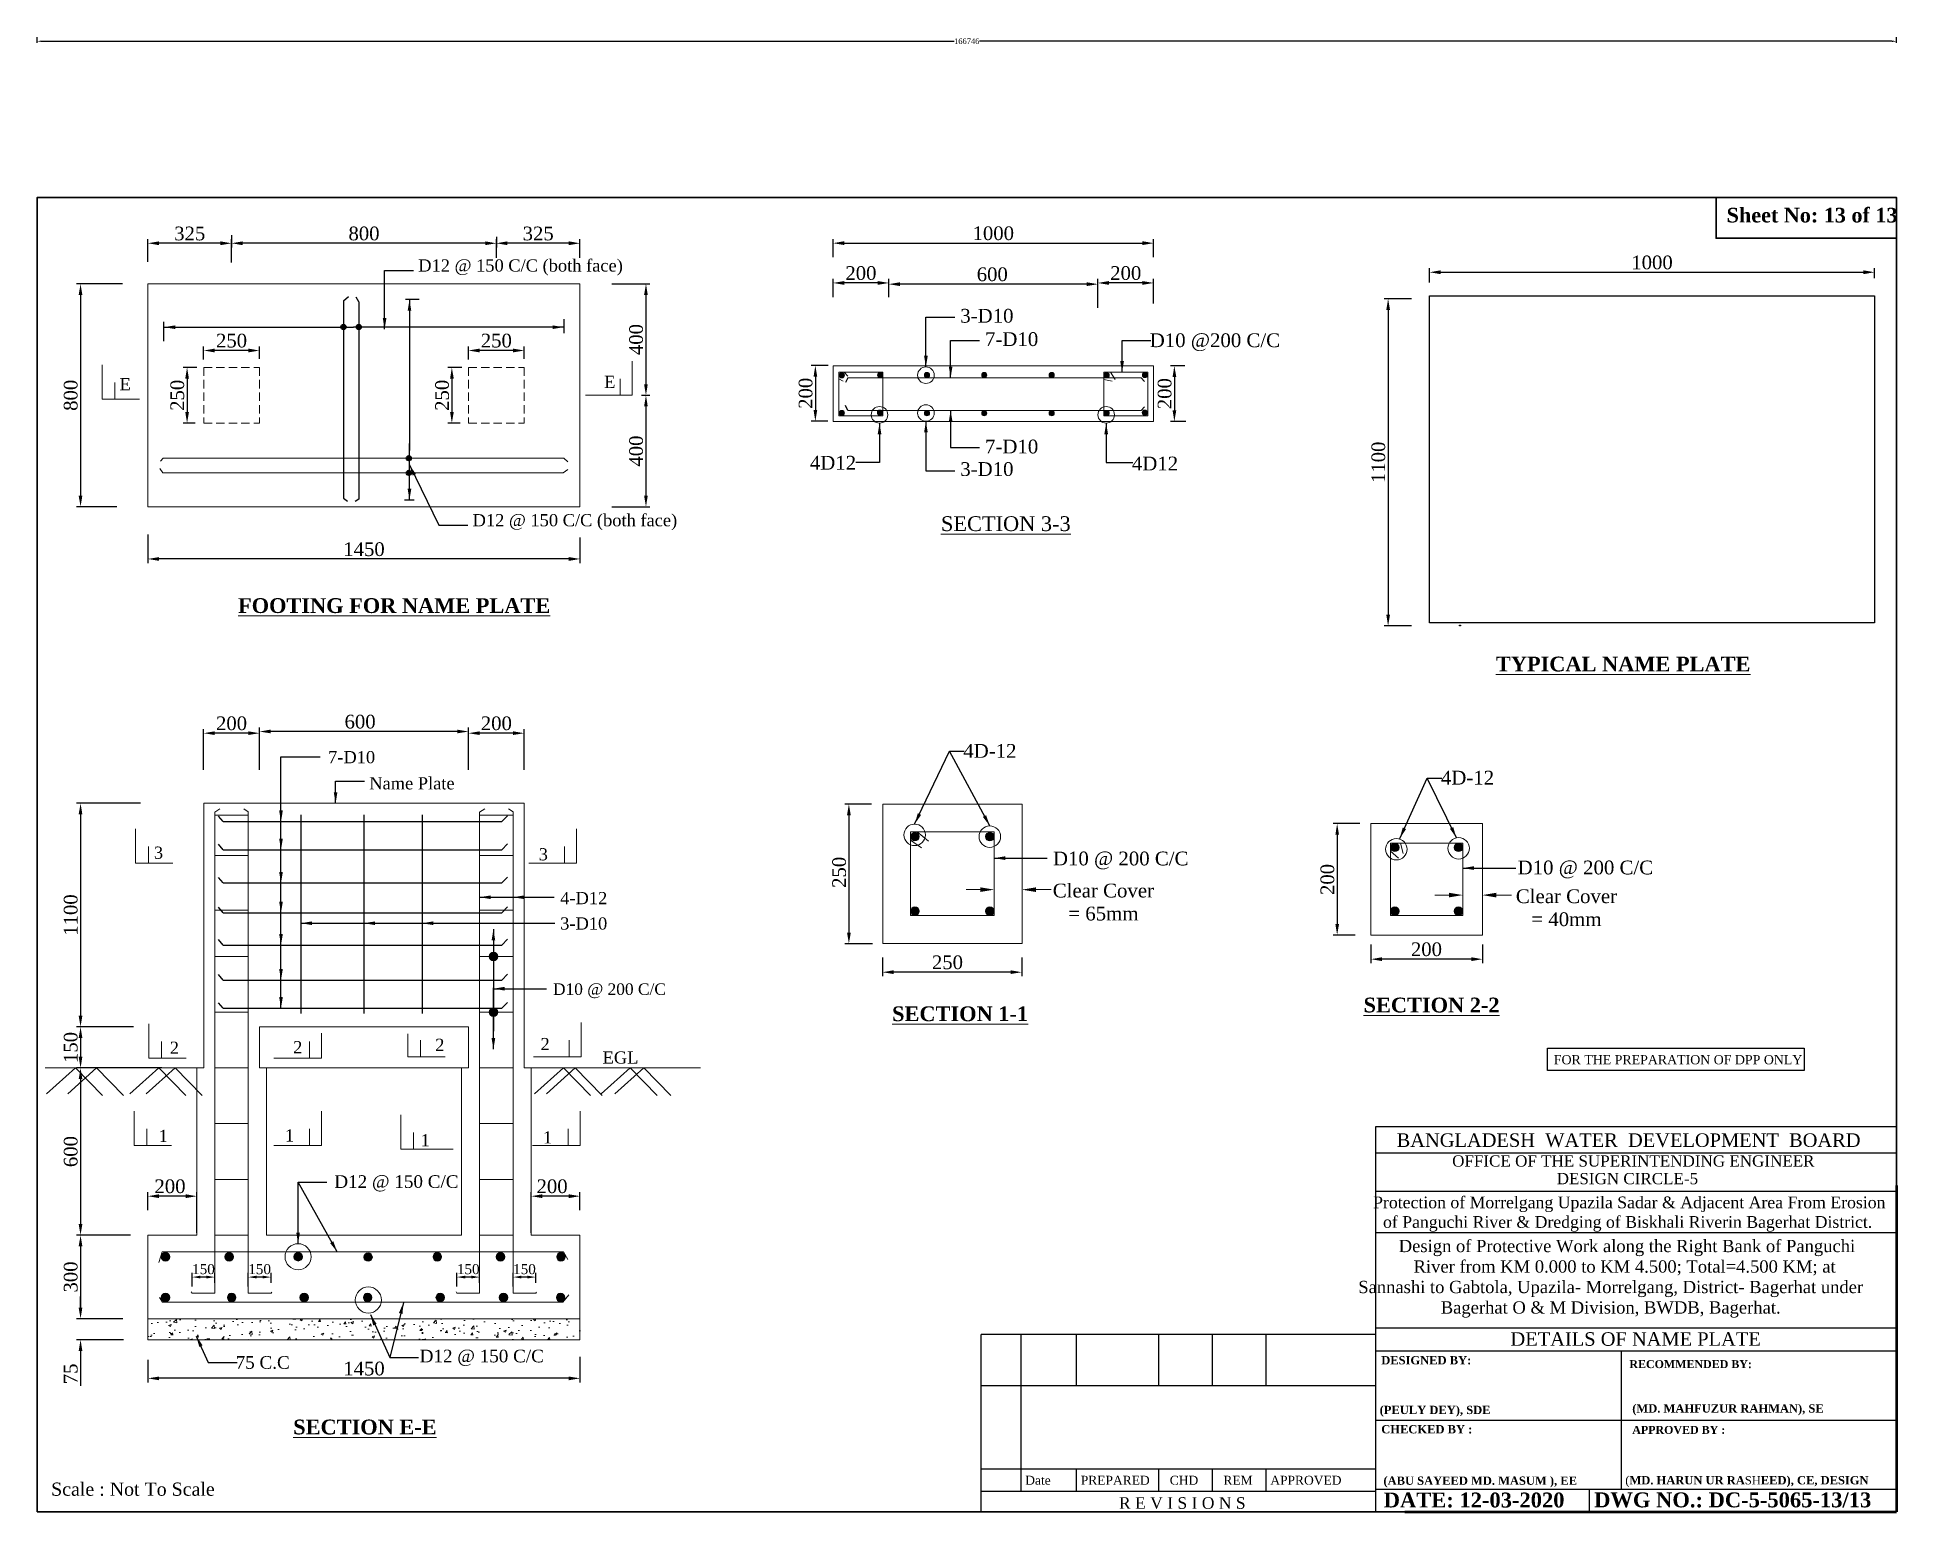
# Model space of a CAD drawing. Header units: metres. Extents: x -2434 to 11656, y -15288 to 8109.
# Drawn here: x 1027.3 to 1194.1, y -8390.9 to -8258.6 of the extents above; entities that cross this region are included whole.
import ezdxf
from ezdxf.enums import TextEntityAlignment as Align

# ---------------------------------------------------------------- set-up
doc = ezdxf.new("R2010")
doc.units = ezdxf.units.M
doc.linetypes.add('DASHED', pattern=[0.75, 0.5, -0.25])
doc.layers.add('Blocks', color=11, linetype='Continuous', lineweight=9)
doc.layers.add('LINE', color=7, linetype='Continuous')
doc.styles.add('Kazi_T_H', font='timesbd.ttf')
doc.styles.get("Standard").update_dxf_attribs({"font": 'times.ttf'})
doc.styles.add('TIMES', font='ARIALN.TTF')
doc.dimstyles.get("Standard").update_dxf_attribs({"dimtxt": 0.5, "dimasz": 0.4075, "dimexe": 0.364, "dimexo": 0.219, "dimgap": 0.09, "dimtad": 0, "dimdec": 0, "dimlfac": 1000, "dimzin": 0, "dimdsep": 46, "dimtxsty": 'Standard', "dimcen": 0.09, "dimadec": 0, "dimazin": 0, "dimtfac": 1, "dimtdec": 0, "dimtofl": 0, "dimtmove": 0, "dimatfit": 3, "dimfxl": 1, "dimtolj": 1, "dimtzin": 0, "dimarcsym": 0})
picture_1 = doc.add_image_def('image1.png', size_in_pixel=(359, 227))
picture_2 = doc.add_image_def('image2.png', size_in_pixel=(340, 250))
pattern_1 = [(50, (-907.81, -7852.1727), (2.2773084, -0.1992386), [0.238125, -2.619375]), (355, (-907.81, -7852.1727), (-0.4405353, 2.388208), [0.1905, -2.0955]), (100.451, (-907.6202, -7852.1893), (1.8367813, 2.1889586), [0.202375, -2.226125]), (46.1842, (-907.81, -7851.5377), (3.388488, -0.525529), [0.3571875, -3.9290625]), (96.6356, (-907.5276, -7851.5815), (2.967553, 3.0928194), [0.3035625, -3.3391875]), (351.184, (-907.81, -7851.5377), (2.9675576, 3.092814), [0.28575, -3.14325]), (21, (-907.4925, -7851.6965), (1.895186, -1.278319), [0.238125, -2.619375]), (326, (-907.4925, -7851.6965), (0.7725254, 2.3023496), [0.1905, -2.0955]), (71.4514, (-907.3346, -7851.803), (2.6677061, 1.0240357), [0.202375, -2.226125]), (37.5, (-907.81, -7852.1727), (0.03860754, 1.056938), [0, -2.0701, 0, -2.12725, 0, -2.1034375]), (7.5, (-907.81, -7852.1727), (0.8352458, 1.2522572), [0, -1.21285, 0, -2.022475, 0, -0.8016875]), (327.5, (-908.518, -7852.1727), (1.69488244, -0.0716093), [0, -0.79375, 0, -2.4765, 0, -3.286125]), (317.5, (-908.8355, -7852.1727), (1.8516148, 0.3178311), [0, -1.031875, 0, -1.64465, 0, -2.333625])]

msp = doc.modelspace()

# ---------------------------------------------------------------- texts
at = {"color": 7, "linetype": 'ByBlock', "lineweight": 30, "insert": (1178.853101, -8273.879599), "char_height": 1.3144403, "width": 70.27533172, "attachment_point": 1}
msp.add_mtext('{\\fTimes New Roman|b1|i0|c0|p18;Sheet No: 13 of 13}', dxfattribs=at)
at = {"layer": 'Blocks', "color": 0, "linetype": 'ByBlock', "lineweight": 13, "ltscale": 0.5, "char_height": 1.09305, "attachment_point": 1, "style": 'TIMES'}
for s, insert, width in [('{\\fTimes New Roman|b0|i0|c0|p18;D12 @ 150 C/C (both face)}', (1061.506388, -8278.506956), 24.12611451), ('{\\fTimes New Roman|b0|i0|c0|p18;D12 @ 150 C/C (both face)}', (1061.506388, -8278.506956), 24.12611451), ('{\\fTimes New Roman|b0|i0|c0|p18;E}', (1034.72167, -8289.15531), 2.32546388), ('{\\fTimes New Roman|b0|i0|c0|p18;E}', (1034.72167, -8289.15531), 2.32546388), ('{\\fTimes New Roman|b0|i0|c0|p18;E}', (1078.184409, -8288.94941), 2.32546388), ('{\\fTimes New Roman|b0|i0|c0|p18;E}', (1078.184409, -8288.94941), 2.32546388), ('{\\fTimes New Roman|b0|i0|c0|p18;D12 @ 150 C/C (both face)}', (1066.381213, -8301.356713), 24.12611451), ('{\\fTimes New Roman|b0|i0|c0|p18;D12 @ 150 C/C (both face)}', (1066.381213, -8301.356713), 24.12611451), ('{\\fTimes New Roman|b0|i0|c0|p18;7-D10}', (1053.420972, -8322.610984), 2.32546388), ('{\\fTimes New Roman|b0|i0|c0|p18;7-D10}', (1053.420972, -8322.610984), 2.32546388), ('{\\fTimes New Roman|b0|i0|c0|p18;Name Plate}', (1057.111055, -8324.956965), 11.89091424), ('{\\fTimes New Roman|b0|i0|c0|p18;Name Plate}', (1057.111055, -8324.956965), 11.89091424), ('{\\fTimes New Roman|b0|i0|c0|p18;3}', (1037.799029, -8331.181139), 2.32546388), ('{\\fTimes New Roman|b0|i0|c0|p18;3}', (1037.799029, -8331.181139), 2.32546388), ('{\\fTimes New Roman|b0|i0|c0|p18;3}', (1072.309533, -8331.322586), 2.32546388), ('{\\fTimes New Roman|b0|i0|c0|p18;3}', (1072.309533, -8331.322586), 2.32546388), ('{\\fTimes New Roman|b0|i0|c0|p18;4-D12}', (1074.237772, -8335.254028), 2.32546388), ('{\\fTimes New Roman|b0|i0|c0|p18;4-D12}', (1074.237772, -8335.254028), 2.32546388), ('{\\fTimes New Roman|b0|i0|c0|p18;3-D10}', (1074.237772, -8337.530758), 2.32546388), ('{\\fTimes New Roman|b0|i0|c0|p18;3-D10}', (1074.237772, -8337.530758), 2.32546388), ('{\\fTimes New Roman|b0|i0|c0|p18;2}', (1039.219222, -8348.677651), 2.32546388), ('{\\fTimes New Roman|b0|i0|c0|p18;2}', (1039.219222, -8348.677651), 2.32546388), ('{\\fTimes New Roman|b0|i0|c0|p18;2}', (1050.285047, -8348.630548), 2.32546388), ('{\\fTimes New Roman|b0|i0|c0|p18;2}', (1050.285047, -8348.630548), 2.32546388), ('{\\fTimes New Roman|b0|i0|c0|p18;2}', (1063.029746, -8348.416511), 2.32546388), ('{\\fTimes New Roman|b0|i0|c0|p18;2}', (1063.029746, -8348.416511), 2.32546388), ('{\\fTimes New Roman|b0|i0|c0|p18;2}', (1072.47205, -8348.348027), 2.32546388), ('{\\fTimes New Roman|b0|i0|c0|p18;2}', (1072.47205, -8348.348027), 2.32546388), ('{\\fTimes New Roman|b0|i0|c0|p18;EGL}', (1078.042655, -8349.5572), 2.32546388), ('{\\fTimes New Roman|b0|i0|c0|p18;EGL}', (1078.042655, -8349.5572), 2.32546388), ('{\\fTimes New Roman|b0|i0|c0|p18;1}', (1038.217288, -8356.591555), 2.32546388), ('{\\fTimes New Roman|b0|i0|c0|p18;1}', (1038.217288, -8356.591555), 2.32546388), ('{\\fTimes New Roman|b0|i0|c0|p18;1}', (1049.548774, -8356.542314), 2.32546388), ('{\\fTimes New Roman|b0|i0|c0|p18;1}', (1049.548774, -8356.542314), 2.32546388), ('{\\fTimes New Roman|b0|i0|c0|p18;1}', (1061.721077, -8356.975706), 2.32546388), ('{\\fTimes New Roman|b0|i0|c0|p18;1}', (1061.721077, -8356.975706), 2.32546388), ('{\\fTimes New Roman|b0|i0|c0|p18;1}', (1072.688156, -8356.721205), 2.32546388), ('{\\fTimes New Roman|b0|i0|c0|p18;1}', (1072.688156, -8356.721205), 2.32546388)]:
    msp.add_mtext(s, dxfattribs=dict(at, insert=insert, width=width))
at = {"layer": 'Blocks', "color": 0, "linetype": 'ByBlock', "lineweight": 13, "ltscale": 0.5}
for s, insert, char_height, width, attachment_point in [('3-D10', (1112.506065, -8284.201838), 1.2370505, 51.40917127, 8), ('3-D10', (1112.506065, -8284.201838), 1.2370505, 51.40917127, 8), ('7-D10', (1114.724388, -8286.296222), 1.2370505, 51.40917127, 8), ('7-D10', (1114.724388, -8286.296222), 1.2370505, 51.40917127, 8), ('D10 @200 C/C', (1132.955248, -8286.737705), 1.23705055, 51.40917127, 8), ('D10 @200 C/C', (1132.955248, -8286.737705), 1.23705055, 51.40917127, 8), ('7-D10', (1114.724388, -8295.931701), 1.2370505, 51.40917127, 8), ('7-D10', (1114.724388, -8295.931701), 1.2370505, 51.40917127, 8), ('4D12', (1098.699114, -8297.372776), 1.2370505, 51.40917127, 8), ('4D12', (1098.699114, -8297.372776), 1.2370505, 51.40917127, 8), ('3-D10', (1112.506065, -8297.951647), 1.2370505, 51.40917127, 8), ('3-D10', (1112.506065, -8297.951647), 1.2370505, 51.40917127, 8), ('4D12', (1127.584436, -8297.441059), 1.2370505, 51.40917127, 8), ('4D12', (1127.584436, -8297.441059), 1.2370505, 51.40917127, 8), ('{\\L\\C7;SECTION 3-3}', (1108.38679, -8301.548071), 1.32685953, 55.69635843, 1), ('{\\L\\C7;SECTION 3-3}', (1108.38679, -8301.548071), 1.32685953, 55.69635843, 1), ('{\\fTimes New Roman|b1|i0|c0|p18;\\L\\C7;FOOTING FOR NAME PLATE\\fTimes New Roman|b0|i0|c0|p18; }', (1045.343658, -8308.898442), 1.32685953, 55.69635843, 1), ('{\\fTimes New Roman|b1|i0|c0|p18;\\L\\C7;FOOTING FOR NAME PLATE\\fTimes New Roman|b0|i0|c0|p18; }', (1045.343658, -8308.898442), 1.32685953, 55.69635843, 1), ('{\\fTimes New Roman|b1|i0|c0|p18;\\L\\C7;FOOTING FOR NAME PLATE\\fTimes New Roman|b0|i0|c0|p18; }', (1045.343658, -8308.898442), 1.32685953, 55.69635843, 1), ('{\\fTimes New Roman|b1|i0|c0|p18;\\L\\C7;FOOTING FOR NAME PLATE\\fTimes New Roman|b0|i0|c0|p18; }', (1045.343658, -8308.898442), 1.32685953, 55.69635843, 1), ('{\\fTimes New Roman|b1|i0|c0|p18;\\LTYPICAL NAME PLATE}', (1158.158735, -8314.140564), 1.32685953, 55.69635843, 1), ('{\\fTimes New Roman|b1|i0|c0|p18;\\LTYPICAL NAME PLATE}', (1158.158735, -8314.140564), 1.32685953, 55.69635843, 1), ('{\\fTimes New Roman|b0|i0|c0|p18;4D-12}', (1112.774761, -8323.218018), 1.23705055, 51.40917127, 8), ('{\\fTimes New Roman|b0|i0|c0|p18;4D-12}', (1112.774761, -8323.218018), 1.23705055, 51.40917127, 8), ('{\\fTimes New Roman|b0|i0|c0|p18;4D-12}', (1155.614258, -8325.619228), 1.23705055, 51.40917127, 8), ('{\\fTimes New Roman|b0|i0|c0|p18;4D-12}', (1155.614258, -8325.619228), 1.23705055, 51.40917127, 8), ('D10 @ 200 C/C', (1124.506736, -8333.226715), 1.23705055, 51.40917127, 8), ('D10 @ 200 C/C', (1124.506736, -8333.226715), 1.23705055, 51.40917127, 8), ('D10 @ 200 C/C', (1166.182631, -8334.033292), 1.23705055, 51.40917127, 8), ('D10 @ 200 C/C', (1166.182631, -8334.033292), 1.23705055, 51.40917127, 8), ('Clear Cover\\P= 65mm', (1122.956513, -8337.823785), 1.23705055, 51.40917127, 8), ('Clear Cover\\P= 65mm', (1122.956513, -8337.823785), 1.23705055, 51.40917127, 8), ('Clear Cover\\P= 40mm', (1164.486451, -8338.332996), 1.23705055, 51.40917127, 8), ('Clear Cover\\P= 40mm', (1164.486451, -8338.332996), 1.23705055, 51.40917127, 8), ('D10 @ 200 C/C', (1078.655425, -8344.78226), 1.03087546, 42.84097606, 8), ('D10 @ 200 C/C', (1078.655425, -8344.78226), 1.03087546, 42.84097606, 8), ('{\\fTimes New Roman|b1|i0|c0|p18;\\L\\C7;SECTION 1-1}', (1104.003363, -8345.513496), 1.32685953, 55.69635843, 1), ('{\\fTimes New Roman|b1|i0|c0|p18;\\L\\C7;SECTION 1-1}', (1104.003363, -8345.513496), 1.32685953, 55.69635843, 1), ('{\\fTimes New Roman|b1|i0|c0|p18;\\L\\C7;SECTION 2-2}', (1146.291507, -8344.729182), 1.32685953, 55.69635843, 1), ('{\\fTimes New Roman|b1|i0|c0|p18;\\L\\C7;SECTION 2-2}', (1146.291507, -8344.729182), 1.32685953, 55.69635843, 1), ('D12 @ 150 C/C', (1059.547355, -8362.125453), 1.133963, 47.12507366, 8), ('D12 @ 150 C/C', (1059.547355, -8362.125453), 1.133963, 47.12507366, 8), ('{\\fTimes New Roman|b0|i0|c0|p18;75 C.C}', (1047.554462, -8378.048685), 1.133963, 47.12507366, 8), ('{\\fTimes New Roman|b0|i0|c0|p18;75 C.C}', (1047.554462, -8378.048685), 1.133963, 47.12507366, 8), ('D12 @ 150 C/C', (1067.202552, -8377.775198), 1.133963, 47.12507366, 8), ('D12 @ 150 C/C', (1067.202552, -8377.775198), 1.133963, 47.12507366, 8), ('{\\fTimes New Roman|b1|i0|c0|p18;\\L\\C7;SECTION E-E}', (1050.291419, -8382.582109), 1.32685953, 55.69635843, 1), ('{\\fTimes New Roman|b1|i0|c0|p18;\\L\\C7;SECTION E-E}', (1050.291419, -8382.582109), 1.32685953, 55.69635843, 1), ('{\\fTimes New Roman|b0|i0|c0|p18;Scale : Not To Scale}', (1035.916219, -8389.438683), 1.18205977, 87.50339397, 8), ('{\\fTimes New Roman|b0|i0|c0|p18;Scale : Not To Scale}', (1035.916219, -8389.438683), 1.18205977, 87.50339397, 8)]:
    msp.add_mtext(s, dxfattribs=dict(at, insert=insert, char_height=char_height, width=width, attachment_point=attachment_point))
at = {"layer": 'LINE', "color": 0, "linetype": 'ByBlock', "lineweight": -3, "ltscale": 0.5}
for s, height, p in [('BANGLADESH  WATER  DEVELOPMENT  BOARD', 1.21237071, (1170.057493, -8358.118646)), ('OFFICE OF THE SUPERINTENDING ENGINEER', 1.01119536, (1170.483718, -8359.886942)), ('DESIGN CIRCLE-5', 1.01119536, (1169.951389, -8361.468496)), ('DETAILS OF NAME PLATE ', 1.21343443, (1170.917852, -8375.958362)), ('R E V I S I O N S', 1.04145452, (1130.031462, -8390.583764))]:
    msp.add_text(s, height=height, dxfattribs=at).set_placement(p, align=Align.CENTER)
at = {"layer": 'LINE', "color": 0, "linetype": 'ByBlock', "lineweight": -3, "ltscale": 0.5, "style": 'Kazi_T_H'}
for s, height, p in [('DESIGNED BY:', 0.74287248, (1147.874524, -8377.628126)), ('(PEULY DEY), SDE', 0.74287248, (1147.732556, -8382.085929)), ('(MD. MAHFUZUR RAHMAN), SE ', 0.74287248, (1170.387866, -8381.953654)), ('CHECKED BY :', 0.74287248, (1147.874524, -8383.81873)), ('(ABU SAYEED MD. MASUM ), EE', 0.74287248, (1148.070654, -8388.431582)), ('DATE: 12-03-2020', 1.33717047, (1148.096846, -8390.464202)), ('DWG NO.: DC-5-5065-13/13', 1.33717047, (1166.970152, -8390.450707))]:
    msp.add_text(s, height=height, dxfattribs=at).set_placement(p)
at = {"layer": 'LINE', "lineweight": 50, "ltscale": 0.5, "style": 'Kazi_T_H'}
for s, p in [('RECOMMENDED BY:', (1170.126021, -8377.960413)), ('APPROVED BY :', (1170.386547, -8383.858894))]:
    msp.add_text(s, height=0.71009883, dxfattribs=at).set_placement(p)
at = {"layer": 'LINE', "color": 0, "linetype": 'ByBlock', "lineweight": -3, "ltscale": 0.5}
for s, p in [('Date', (1115.94409, -8388.421316)), ('PREPARED', (1120.925804, -8388.421316)), ('CHD', (1128.907987, -8388.421316)), ('REM', (1133.717024, -8388.421316)), ('APPROVED', (1137.925795, -8388.421316))]:
    msp.add_text(s, height=0.8003551, dxfattribs=at).set_placement(p)
at = {"layer": 'LINE', "color": 0, "linetype": 'ByBlock', "lineweight": 30, "ltscale": 0.5, "insert": (1163.352705, -8349.885267), "char_height": 0.82357735, "width": 80.56705505, "attachment_point": 1}
msp.add_mtext('\\pi-812,l812,t405.9,812;FOR THE PREPARATION OF DPP ONLY', dxfattribs=at)
at = {"layer": 'LINE', "color": 0, "linetype": 'ByBlock', "lineweight": 40, "ltscale": 0.5, "attachment_point": 2}
for s, insert, char_height, width in [('{\\fTimes New Roman|b1|i0|c0|p18; \\fTimes New Roman|b0|i0|c0|p18;\\H1.333x;Protection of Morrelgang Upazila Sadar & Adjacent Area From Erosion of Panguchi River & Dredging of Biskhali Riverin Bagerhat District.}', (1169.973944, -8362.572275), 0.78947585, 46.44407862), ('       Design of Protective Work along the Right Bank of Panguchi    \\P      River from KM 0.000 to KM 4.500; Total=4.500 KM; at Sannashi to Gabtola, Upazila- Morrelgang, District- Bagerhat under \\PBagerhat O & M Division, BWDB, Bagerhat.', (1168.454069, -8366.457787), 1.102704625, 46.23967682)]:
    msp.add_mtext(s, dxfattribs=dict(at, insert=insert, char_height=char_height, width=width))
at = {"layer": 'LINE', "color": 0, "linetype": 'ByBlock', "lineweight": -3, "ltscale": 0.5, "insert": (1180.672256, -8387.650608), "char_height": 0.742872482, "width": 23.14337427, "attachment_point": 2, "style": 'Kazi_T_H'}
msp.add_mtext('{\\fTimes New Roman|b0|i0|c0|p18;\\C7;(\\fTimes New Roman|b1|i0|c0|p18;MD. HARUN UR RA\\fTimes New Roman|b0|i0|c0|p18;SH}EED), CE, DESIGN', dxfattribs=at)

# ---------------------------------------------------------------- blocks, each defined once
blk = doc.blocks.new('*D887')
at = {"layer": 'Blocks', "color": 0, "linetype": 'ByBlock', "lineweight": -2, "ltscale": 0.5}
for p, q in [((1035.7, -8366.04), (1030.85, -8366.04)), ((1031.22, -8367.04), (1031.22, -8372.54)), ((1035.01, -8373.54), (1030.85, -8373.54))]:
    blk.add_line(p, q, dxfattribs=at)
at = {"layer": 'Blocks', "color": 0, "linetype": 'ByBlock', "lineweight": -3, "ltscale": 0.5}
for points in [[(1031.05, -8367.04), (1031.38, -8367.04), (1031.22, -8366.04)], [(1031.05, -8372.54), (1031.38, -8372.54), (1031.22, -8373.54)]]:
    blk.add_solid(points, dxfattribs=at)
at = {"layer": 'Defpoints', "color": 0, "linetype": 'ByBlock', "lineweight": -3, "ltscale": 0.5}
for p in [(1035.92, -8366.04), (1031.22, -8373.54), (1035.23, -8373.54)]:
    blk.add_point(p, dxfattribs=at)
at = {"layer": 'Blocks', "color": 0, "linetype": 'ByBlock', "lineweight": 13, "ltscale": 0.5, "insert": (1030.34, -8369.79), "char_height": 1.23, "attachment_point": 5, "rotation": 90}
blk.add_mtext('\\A1;{\\fTimes New Roman|b0|i0|c0|p18;300}', dxfattribs=at)
blk = doc.blocks.new('*D888')
at = {"layer": 'Blocks', "color": 0, "linetype": 'ByBlock', "lineweight": -2, "ltscale": 0.5}
for p, q in [((1038.5, -8351.04), (1030.85, -8351.04)), ((1031.22, -8352.04), (1031.22, -8365.04)), ((1035.7, -8366.04), (1030.85, -8366.04))]:
    blk.add_line(p, q, dxfattribs=at)
at = {"layer": 'Blocks', "color": 0, "linetype": 'ByBlock', "lineweight": -3, "ltscale": 0.5}
for points in [[(1031.05, -8352.04), (1031.38, -8352.04), (1031.22, -8351.04)], [(1031.05, -8365.04), (1031.38, -8365.04), (1031.22, -8366.04)]]:
    blk.add_solid(points, dxfattribs=at)
at = {"layer": 'Defpoints', "color": 0, "linetype": 'ByBlock', "lineweight": -3, "ltscale": 0.5}
for p in [(1038.71, -8351.04), (1031.22, -8366.04), (1035.92, -8366.04)]:
    blk.add_point(p, dxfattribs=at)
at = {"layer": 'Blocks', "color": 0, "linetype": 'ByBlock', "lineweight": 13, "ltscale": 0.5, "insert": (1030.34, -8358.54), "char_height": 1.23, "attachment_point": 5, "rotation": 90}
blk.add_mtext('\\A1;{\\fTimes New Roman|b0|i0|c0|p18;600}', dxfattribs=at)
blk = doc.blocks.new('*D889')
at = {"layer": 'Blocks', "color": 0, "linetype": 'ByBlock', "lineweight": -2, "ltscale": 0.5}
for p, q in [((1035.98, -8347.35), (1030.85, -8347.35)), ((1031.22, -8348.35), (1031.22, -8350.04)), ((1038.5, -8351.04), (1030.85, -8351.04))]:
    blk.add_line(p, q, dxfattribs=at)
at = {"layer": 'Blocks', "color": 0, "linetype": 'ByBlock', "lineweight": -3, "ltscale": 0.5}
for points in [[(1031.05, -8348.35), (1031.38, -8348.35), (1031.22, -8347.35)], [(1031.05, -8350.04), (1031.38, -8350.04), (1031.22, -8351.04)]]:
    blk.add_solid(points, dxfattribs=at)
at = {"layer": 'Defpoints', "color": 0, "linetype": 'ByBlock', "lineweight": -3, "ltscale": 0.5}
for p in [(1036.2, -8347.35), (1031.22, -8351.04), (1038.71, -8351.04)]:
    blk.add_point(p, dxfattribs=at)
at = {"layer": 'Blocks', "color": 0, "linetype": 'ByBlock', "lineweight": 13, "ltscale": 0.5, "insert": (1030.34, -8349.2), "char_height": 1.23, "attachment_point": 5, "rotation": 90}
blk.add_mtext('\\A1;150', dxfattribs=at)
blk = doc.blocks.new('*D890')
at = {"layer": 'Blocks', "color": 0, "linetype": 'ByBlock', "lineweight": -2, "ltscale": 0.5}
for p, q in [((1036.58, -8327.29), (1030.85, -8327.29)), ((1031.22, -8328.29), (1031.22, -8346.35)), ((1035.98, -8347.35), (1030.85, -8347.35))]:
    blk.add_line(p, q, dxfattribs=at)
at = {"layer": 'Blocks', "color": 0, "linetype": 'ByBlock', "lineweight": -3, "ltscale": 0.5}
for points in [[(1031.05, -8328.29), (1031.38, -8328.29), (1031.22, -8327.29)], [(1031.05, -8346.35), (1031.38, -8346.35), (1031.22, -8347.35)]]:
    blk.add_solid(points, dxfattribs=at)
at = {"layer": 'Defpoints', "color": 0, "linetype": 'ByBlock', "lineweight": -3, "ltscale": 0.5}
for p in [(1036.8, -8327.29), (1031.22, -8347.35), (1036.2, -8347.35)]:
    blk.add_point(p, dxfattribs=at)
at = {"layer": 'Blocks', "color": 0, "linetype": 'ByBlock', "lineweight": 13, "ltscale": 0.5, "insert": (1030.34, -8337.32), "char_height": 1.23, "attachment_point": 5, "rotation": 90}
blk.add_mtext('\\A1;1100', dxfattribs=at)
blk = doc.blocks.new('*D891')
at = {"layer": 'Blocks', "color": 0, "linetype": 'ByBlock', "lineweight": -2, "ltscale": 0.5}
for p, q in [((1031.22, -8372.54), (1031.22, -8371.54)), ((1034.46, -8373.54), (1030.85, -8373.54)), ((1035.08, -8375.42), (1030.85, -8375.42)), ((1031.22, -8376.42), (1031.22, -8379.55))]:
    blk.add_line(p, q, dxfattribs=at)
at = {"layer": 'Blocks', "color": 0, "linetype": 'ByBlock', "lineweight": -3, "ltscale": 0.5}
for points in [[(1031.05, -8372.54), (1031.38, -8372.54), (1031.22, -8373.54)], [(1031.05, -8376.42), (1031.38, -8376.42), (1031.22, -8375.42)]]:
    blk.add_solid(points, dxfattribs=at)
at = {"layer": 'Defpoints', "color": 0, "linetype": 'ByBlock', "lineweight": -3, "ltscale": 0.5}
for p in [(1034.67, -8373.54), (1031.22, -8375.42), (1035.29, -8375.42)]:
    blk.add_point(p, dxfattribs=at)
at = {"layer": 'Blocks', "color": 0, "linetype": 'ByBlock', "lineweight": 13, "ltscale": 0.5, "insert": (1030.34, -8378.48), "char_height": 1.23, "attachment_point": 5, "rotation": 90}
blk.add_mtext('\\A1;{\\fTimes New Roman|b0|i0|c0|p18;75}', dxfattribs=at)
blk = doc.blocks.new('*D892')
at = {"layer": 'Blocks', "color": 0, "linetype": 'ByBlock', "lineweight": -2, "ltscale": 0.5}
for p, q in [((1037.26, -8377.23), (1037.26, -8379.25)), ((1076.01, -8376.96), (1076.01, -8379.25)), ((1075.01, -8378.88), (1038.26, -8378.88))]:
    blk.add_line(p, q, dxfattribs=at)
at = {"layer": 'Blocks', "color": 0, "linetype": 'ByBlock', "lineweight": -3, "ltscale": 0.5}
for points in [[(1038.26, -8378.72), (1038.26, -8379.05), (1037.26, -8378.88)], [(1075.01, -8378.72), (1075.01, -8379.05), (1076.01, -8378.88)]]:
    blk.add_solid(points, dxfattribs=at)
at = {"layer": 'Defpoints', "color": 0, "linetype": 'ByBlock', "lineweight": -3, "ltscale": 0.5}
for p in [(1037.26, -8377.01), (1076.01, -8376.74), (1037.26, -8378.88)]:
    blk.add_point(p, dxfattribs=at)
at = {"layer": 'Blocks', "color": 0, "linetype": 'ByBlock', "lineweight": 13, "ltscale": 0.5, "insert": (1056.64, -8378.01), "char_height": 1.23, "attachment_point": 5}
blk.add_mtext('\\A1;1450', dxfattribs=at)
blk = doc.blocks.new('*D893')
at = {"layer": 'Blocks', "color": 0, "linetype": 'ByBlock', "lineweight": -2, "ltscale": 0.5}
for p, q in [((1037.26, -8363.78), (1037.26, -8362.18)), ((1040.64, -8362.54), (1038.26, -8362.54)), ((1041.64, -8365.82), (1041.64, -8362.18))]:
    blk.add_line(p, q, dxfattribs=at)
at = {"layer": 'Blocks', "color": 0, "linetype": 'ByBlock', "lineweight": -3, "ltscale": 0.5}
for points in [[(1038.26, -8362.37), (1038.26, -8362.71), (1037.26, -8362.54)], [(1040.64, -8362.37), (1040.64, -8362.71), (1041.64, -8362.54)]]:
    blk.add_solid(points, dxfattribs=at)
at = {"layer": 'Defpoints', "color": 0, "linetype": 'ByBlock', "lineweight": -3, "ltscale": 0.5}
for p in [(1037.26, -8362.54), (1037.26, -8364), (1041.64, -8366.04)]:
    blk.add_point(p, dxfattribs=at)
at = {"layer": 'Blocks', "color": 0, "linetype": 'ByBlock', "lineweight": 13, "ltscale": 0.5, "insert": (1039.24, -8361.66), "char_height": 1.23, "attachment_point": 5}
blk.add_mtext('\\A1;{\\fTimes New Roman|b0|i0|c0|p18;200}', dxfattribs=at)
blk = doc.blocks.new('*D894')
at = {"layer": 'Blocks', "color": 0, "linetype": 'ByBlock', "lineweight": -2, "ltscale": 0.5}
for p, q in [((1071.64, -8365.82), (1071.64, -8362.18)), ((1075.01, -8362.54), (1072.64, -8362.54)), ((1076.01, -8363.78), (1076.01, -8362.18))]:
    blk.add_line(p, q, dxfattribs=at)
at = {"layer": 'Blocks', "color": 0, "linetype": 'ByBlock', "lineweight": -3, "ltscale": 0.5}
for points in [[(1072.64, -8362.37), (1072.64, -8362.71), (1071.64, -8362.54)], [(1075.01, -8362.37), (1075.01, -8362.71), (1076.01, -8362.54)]]:
    blk.add_solid(points, dxfattribs=at)
at = {"layer": 'Defpoints', "color": 0, "linetype": 'ByBlock', "lineweight": -3, "ltscale": 0.5}
for p in [(1071.64, -8362.54), (1076.01, -8364), (1071.64, -8366.04)]:
    blk.add_point(p, dxfattribs=at)
at = {"layer": 'Blocks', "color": 0, "linetype": 'ByBlock', "lineweight": 13, "ltscale": 0.5, "insert": (1073.51, -8361.66), "char_height": 1.23, "attachment_point": 5}
blk.add_mtext('\\A1;{\\fTimes New Roman|b0|i0|c0|p18;200}', dxfattribs=at)
blk = doc.blocks.new('*D895')
at = {"layer": 'Blocks', "color": 0, "linetype": 'ByBlock', "lineweight": -2, "ltscale": 0.5}
for p, q in [((1042.26, -8324.29), (1042.26, -8320.64)), ((1047.26, -8324.29), (1047.26, -8320.64)), ((1046.26, -8321.01), (1043.26, -8321.01))]:
    blk.add_line(p, q, dxfattribs=at)
at = {"layer": 'Blocks', "color": 0, "linetype": 'ByBlock', "lineweight": -3, "ltscale": 0.5}
for points in [[(1043.26, -8320.84), (1043.26, -8321.17), (1042.26, -8321.01)], [(1046.26, -8320.84), (1046.26, -8321.17), (1047.26, -8321.01)]]:
    blk.add_solid(points, dxfattribs=at)
at = {"layer": 'Defpoints', "color": 0, "linetype": 'ByBlock', "lineweight": -3, "ltscale": 0.5}
for p in [(1042.26, -8321.01), (1042.26, -8324.51), (1047.26, -8324.51)]:
    blk.add_point(p, dxfattribs=at)
at = {"layer": 'Blocks', "color": 0, "linetype": 'ByBlock', "lineweight": 13, "ltscale": 0.5, "insert": (1044.76, -8320.13), "char_height": 1.23, "attachment_point": 5}
blk.add_mtext('\\A1;{\\fTimes New Roman|b0|i0|c0|p18;200}', dxfattribs=at)
blk = doc.blocks.new('*D896')
at = {"layer": 'Blocks', "color": 0, "linetype": 'ByBlock', "lineweight": -2, "ltscale": 0.5}
for p, q in [((1047.26, -8324.29), (1047.26, -8320.49)), ((1065.01, -8320.86), (1048.26, -8320.86)), ((1066.01, -8324.29), (1066.01, -8320.49))]:
    blk.add_line(p, q, dxfattribs=at)
at = {"layer": 'Blocks', "color": 0, "linetype": 'ByBlock', "lineweight": -3, "ltscale": 0.5}
for points in [[(1048.26, -8320.69), (1048.26, -8321.02), (1047.26, -8320.86)], [(1065.01, -8320.69), (1065.01, -8321.02), (1066.01, -8320.86)]]:
    blk.add_solid(points, dxfattribs=at)
at = {"layer": 'Defpoints', "color": 0, "linetype": 'ByBlock', "lineweight": -3, "ltscale": 0.5}
for p in [(1047.26, -8320.86), (1047.26, -8324.51), (1066.01, -8324.51)]:
    blk.add_point(p, dxfattribs=at)
at = {"layer": 'Blocks', "color": 0, "linetype": 'ByBlock', "lineweight": 13, "ltscale": 0.5, "insert": (1056.29, -8319.98), "char_height": 1.23, "attachment_point": 5}
blk.add_mtext('\\A1;600', dxfattribs=at)
blk = doc.blocks.new('*D897')
at = {"layer": 'Blocks', "color": 0, "linetype": 'ByBlock', "lineweight": -2, "ltscale": 0.5}
for p, q in [((1066.01, -8324.29), (1066.01, -8320.64)), ((1071.01, -8324.29), (1071.01, -8320.64)), ((1070.01, -8321.01), (1067.01, -8321.01))]:
    blk.add_line(p, q, dxfattribs=at)
at = {"layer": 'Blocks', "color": 0, "linetype": 'ByBlock', "lineweight": -3, "ltscale": 0.5}
for points in [[(1067.01, -8320.84), (1067.01, -8321.17), (1066.01, -8321.01)], [(1070.01, -8320.84), (1070.01, -8321.17), (1071.01, -8321.01)]]:
    blk.add_solid(points, dxfattribs=at)
at = {"layer": 'Defpoints', "color": 0, "linetype": 'ByBlock', "lineweight": -3, "ltscale": 0.5}
for p in [(1066.01, -8321.01), (1066.01, -8324.51), (1071.01, -8324.51)]:
    blk.add_point(p, dxfattribs=at)
at = {"layer": 'Blocks', "color": 0, "linetype": 'ByBlock', "lineweight": 13, "ltscale": 0.5, "insert": (1068.51, -8320.13), "char_height": 1.23, "attachment_point": 5}
blk.add_mtext('\\A1;{\\fTimes New Roman|b0|i0|c0|p18;200}', dxfattribs=at)
blk = doc.blocks.new('*D898')
at = {"layer": 'Blocks', "color": 0, "linetype": 'ByBlock', "lineweight": -2, "ltscale": 0.5}
for p, q in [((1098.71, -8281.9), (1098.71, -8280.26)), ((1102.71, -8280.62), (1099.71, -8280.62)), ((1103.71, -8281.89), (1103.71, -8280.26))]:
    blk.add_line(p, q, dxfattribs=at)
at = {"layer": 'Blocks', "color": 0, "linetype": 'ByBlock', "lineweight": -3, "ltscale": 0.5}
for points in [[(1099.71, -8280.45), (1099.71, -8280.79), (1098.71, -8280.62)], [(1102.71, -8280.45), (1102.71, -8280.79), (1103.71, -8280.62)]]:
    blk.add_solid(points, dxfattribs=at)
at = {"layer": 'Defpoints', "color": 0, "linetype": 'ByBlock', "lineweight": -3, "ltscale": 0.5}
for p in [(1098.71, -8280.62), (1098.71, -8282.12), (1103.71, -8282.11)]:
    blk.add_point(p, dxfattribs=at)
at = {"layer": 'Blocks', "color": 0, "linetype": 'ByBlock', "lineweight": 13, "ltscale": 0.5, "insert": (1101.21, -8279.74), "char_height": 1.23, "attachment_point": 5}
blk.add_mtext('\\A1;{\\fTimes New Roman|b0|i0|c0|p18;200}', dxfattribs=at)
blk = doc.blocks.new('*D899')
at = {"layer": 'Blocks', "color": 0, "linetype": 'ByBlock', "lineweight": -2, "ltscale": 0.5}
for p, q in [((1098.26, -8288.02), (1096.76, -8288.02)), ((1097.12, -8289.02), (1097.12, -8292.02)), ((1098.25, -8293.02), (1096.76, -8293.02))]:
    blk.add_line(p, q, dxfattribs=at)
at = {"layer": 'Blocks', "color": 0, "linetype": 'ByBlock', "lineweight": -3, "ltscale": 0.5}
for points in [[(1096.96, -8289.02), (1097.29, -8289.02), (1097.12, -8288.02)], [(1096.96, -8292.02), (1097.29, -8292.02), (1097.12, -8293.02)]]:
    blk.add_solid(points, dxfattribs=at)
at = {"layer": 'Defpoints', "color": 0, "linetype": 'ByBlock', "lineweight": -3, "ltscale": 0.5}
for p in [(1098.48, -8288.02), (1097.12, -8293.02), (1098.46, -8293.02)]:
    blk.add_point(p, dxfattribs=at)
at = {"layer": 'Blocks', "color": 0, "linetype": 'ByBlock', "lineweight": 13, "ltscale": 0.5, "insert": (1096.25, -8290.52), "char_height": 1.23, "attachment_point": 5, "rotation": 90}
blk.add_mtext('\\A1;{\\fTimes New Roman|b0|i0|c0|p18;200}', dxfattribs=at)
blk = doc.blocks.new('*D900')
at = {"layer": 'Blocks', "color": 0, "linetype": 'ByBlock', "lineweight": -2, "ltscale": 0.5}
for p, q in [((1122.46, -8282.85), (1122.46, -8280.26)), ((1126.46, -8280.62), (1123.46, -8280.62)), ((1127.46, -8282.47), (1127.46, -8280.26))]:
    blk.add_line(p, q, dxfattribs=at)
at = {"layer": 'Blocks', "color": 0, "linetype": 'ByBlock', "lineweight": -3, "ltscale": 0.5}
for points in [[(1123.46, -8280.45), (1123.46, -8280.79), (1122.46, -8280.62)], [(1126.46, -8280.45), (1126.46, -8280.79), (1127.46, -8280.62)]]:
    blk.add_solid(points, dxfattribs=at)
at = {"layer": 'Defpoints', "color": 0, "linetype": 'ByBlock', "lineweight": -3, "ltscale": 0.5}
for p in [(1122.46, -8280.62), (1122.46, -8283.07), (1127.46, -8282.68)]:
    blk.add_point(p, dxfattribs=at)
at = {"layer": 'Blocks', "color": 0, "linetype": 'ByBlock', "lineweight": 13, "ltscale": 0.5, "insert": (1124.96, -8279.74), "char_height": 1.23, "attachment_point": 5}
blk.add_mtext('\\A1;{\\fTimes New Roman|b0|i0|c0|p18;200}', dxfattribs=at)
blk = doc.blocks.new('*D901')
at = {"layer": 'Blocks', "color": 0, "linetype": 'ByBlock', "lineweight": -2, "ltscale": 0.5}
for p, q in [((1130.25, -8288.05), (1128.96, -8288.05)), ((1129.32, -8289.05), (1129.32, -8292.05)), ((1130.36, -8293.05), (1128.96, -8293.05))]:
    blk.add_line(p, q, dxfattribs=at)
at = {"layer": 'Blocks', "color": 0, "linetype": 'ByBlock', "lineweight": -3, "ltscale": 0.5}
for points in [[(1129.16, -8289.05), (1129.49, -8289.05), (1129.32, -8288.05)], [(1129.16, -8292.05), (1129.49, -8292.05), (1129.32, -8293.05)]]:
    blk.add_solid(points, dxfattribs=at)
at = {"layer": 'Defpoints', "color": 0, "linetype": 'ByBlock', "lineweight": -3, "ltscale": 0.5}
for p in [(1130.47, -8288.05), (1129.32, -8293.05), (1130.58, -8293.05)]:
    blk.add_point(p, dxfattribs=at)
at = {"layer": 'Blocks', "color": 0, "linetype": 'ByBlock', "lineweight": 13, "ltscale": 0.5, "insert": (1128.45, -8290.55), "char_height": 1.23, "attachment_point": 5, "rotation": 90}
blk.add_mtext('\\A1;{\\fTimes New Roman|b0|i0|c0|p18;200}', dxfattribs=at)
blk = doc.blocks.new('*D902')
at = {"layer": 'Blocks', "color": 0, "linetype": 'ByBlock', "lineweight": -2, "ltscale": 0.5}
for p, q in [((1103.71, -8281.89), (1103.71, -8280.37)), ((1121.46, -8280.73), (1104.71, -8280.73)), ((1122.46, -8282.63), (1122.46, -8280.37))]:
    blk.add_line(p, q, dxfattribs=at)
at = {"layer": 'Blocks', "color": 0, "linetype": 'ByBlock', "lineweight": -3, "ltscale": 0.5}
for points in [[(1104.71, -8280.56), (1104.71, -8280.9), (1103.71, -8280.73)], [(1121.46, -8280.56), (1121.46, -8280.9), (1122.46, -8280.73)]]:
    blk.add_solid(points, dxfattribs=at)
at = {"layer": 'Defpoints', "color": 0, "linetype": 'ByBlock', "lineweight": -3, "ltscale": 0.5}
for p in [(1103.71, -8280.73), (1103.71, -8282.11), (1122.46, -8282.85)]:
    blk.add_point(p, dxfattribs=at)
at = {"layer": 'Blocks', "color": 0, "linetype": 'ByBlock', "lineweight": 13, "ltscale": 0.5, "insert": (1112.99, -8279.85), "char_height": 1.23, "attachment_point": 5}
blk.add_mtext('\\A1;600', dxfattribs=at)
blk = doc.blocks.new('*D903')
at = {"layer": 'Blocks', "color": 0, "linetype": 'ByBlock', "lineweight": -2, "ltscale": 0.5}
for p, q in [((1150.58, -8282.04), (1148.13, -8282.04)), ((1148.49, -8283.04), (1148.49, -8310.39)), ((1150.58, -8311.39), (1148.13, -8311.39))]:
    blk.add_line(p, q, dxfattribs=at)
at = {"layer": 'Blocks', "color": 0, "linetype": 'ByBlock', "lineweight": -3, "ltscale": 0.5}
for points in [[(1148.33, -8283.04), (1148.66, -8283.04), (1148.49, -8282.04)], [(1148.33, -8310.39), (1148.66, -8310.39), (1148.49, -8311.39)]]:
    blk.add_solid(points, dxfattribs=at)
at = {"layer": 'Defpoints', "color": 0, "linetype": 'ByBlock', "lineweight": -3, "ltscale": 0.5}
for p in [(1150.8, -8282.04), (1148.49, -8311.39), (1150.8, -8311.39)]:
    blk.add_point(p, dxfattribs=at)
at = {"layer": 'Blocks', "color": 0, "linetype": 'ByBlock', "lineweight": 13, "ltscale": 0.5, "insert": (1147.62, -8296.71), "char_height": 1.23, "attachment_point": 5, "rotation": 90}
blk.add_mtext('\\A1;1100', dxfattribs=at)
blk = doc.blocks.new('*D904')
at = {"layer": 'Blocks', "color": 0, "linetype": 'ByBlock', "lineweight": -2, "ltscale": 0.5}
for p, q in [((1103.13, -8341.12), (1103.13, -8342.81)), ((1114.63, -8342.45), (1104.13, -8342.45)), ((1115.63, -8341.12), (1115.63, -8342.81))]:
    blk.add_line(p, q, dxfattribs=at)
at = {"layer": 'Blocks', "color": 0, "linetype": 'ByBlock', "lineweight": -3, "ltscale": 0.5}
for points in [[(1104.13, -8342.28), (1104.13, -8342.61), (1103.13, -8342.45)], [(1114.63, -8342.28), (1114.63, -8342.61), (1115.63, -8342.45)]]:
    blk.add_solid(points, dxfattribs=at)
at = {"layer": 'Defpoints', "color": 0, "linetype": 'ByBlock', "lineweight": -3, "ltscale": 0.5}
for p in [(1103.13, -8340.9), (1115.63, -8340.9), (1103.13, -8342.45)]:
    blk.add_point(p, dxfattribs=at)
at = {"layer": 'Blocks', "color": 0, "linetype": 'ByBlock', "lineweight": 13, "ltscale": 0.5, "insert": (1108.97, -8341.57), "char_height": 1.23, "attachment_point": 5}
blk.add_mtext('\\A1;{\\fTimes New Roman|b0|i0|c0|p18;250}', dxfattribs=at)
blk = doc.blocks.new('*D905')
at = {"layer": 'Blocks', "color": 0, "linetype": 'ByBlock', "lineweight": -2, "ltscale": 0.5}
for p, q in [((1102.17, -8327.37), (1099.77, -8327.37)), ((1100.13, -8328.37), (1100.13, -8338.89)), ((1102.24, -8339.89), (1099.77, -8339.89))]:
    blk.add_line(p, q, dxfattribs=at)
at = {"layer": 'Blocks', "color": 0, "linetype": 'ByBlock', "lineweight": -3, "ltscale": 0.5}
for points in [[(1099.96, -8328.37), (1100.3, -8328.37), (1100.13, -8327.37)], [(1099.96, -8338.89), (1100.3, -8338.89), (1100.13, -8339.89)]]:
    blk.add_solid(points, dxfattribs=at)
at = {"layer": 'Defpoints', "color": 0, "linetype": 'ByBlock', "lineweight": -3, "ltscale": 0.5}
for p in [(1102.39, -8327.37), (1100.13, -8339.89), (1102.46, -8339.89)]:
    blk.add_point(p, dxfattribs=at)
at = {"layer": 'Blocks', "color": 0, "linetype": 'ByBlock', "lineweight": 13, "ltscale": 0.5, "insert": (1099.26, -8333.49), "char_height": 1.23, "attachment_point": 5, "rotation": 90}
blk.add_mtext('\\A1;{\\fTimes New Roman|b0|i0|c0|p18;250}', dxfattribs=at)
blk = doc.blocks.new('*D906')
at = {"layer": 'Blocks', "color": 0, "linetype": 'ByBlock', "lineweight": -2, "ltscale": 0.5}
for p, q in [((1146.95, -8339.95), (1146.95, -8341.64)), ((1156.95, -8339.95), (1156.95, -8341.64)), ((1155.95, -8341.28), (1147.95, -8341.28))]:
    blk.add_line(p, q, dxfattribs=at)
at = {"layer": 'Blocks', "color": 0, "linetype": 'ByBlock', "lineweight": -3, "ltscale": 0.5}
for points in [[(1147.95, -8341.11), (1147.95, -8341.45), (1146.95, -8341.28)], [(1155.95, -8341.11), (1155.95, -8341.45), (1156.95, -8341.28)]]:
    blk.add_solid(points, dxfattribs=at)
at = {"layer": 'Defpoints', "color": 0, "linetype": 'ByBlock', "lineweight": -3, "ltscale": 0.5}
for p in [(1146.95, -8339.73), (1156.95, -8339.73), (1146.95, -8341.28)]:
    blk.add_point(p, dxfattribs=at)
at = {"layer": 'Blocks', "color": 0, "linetype": 'ByBlock', "lineweight": 13, "ltscale": 0.5, "insert": (1151.93, -8340.4), "char_height": 1.23, "attachment_point": 5}
blk.add_mtext('\\A1;{\\fTimes New Roman|b0|i0|c0|p18;200}', dxfattribs=at)
blk = doc.blocks.new('*D907')
at = {"layer": 'Blocks', "color": 0, "linetype": 'ByBlock', "lineweight": -2, "ltscale": 0.5}
for p, q in [((1145.96, -8329.12), (1143.56, -8329.12)), ((1143.92, -8330.12), (1143.92, -8338.12)), ((1145.55, -8339.12), (1143.56, -8339.12))]:
    blk.add_line(p, q, dxfattribs=at)
at = {"layer": 'Blocks', "color": 0, "linetype": 'ByBlock', "lineweight": -3, "ltscale": 0.5}
for points in [[(1143.76, -8330.12), (1144.09, -8330.12), (1143.92, -8329.12)], [(1143.76, -8338.12), (1144.09, -8338.12), (1143.92, -8339.12)]]:
    blk.add_solid(points, dxfattribs=at)
at = {"layer": 'Defpoints', "color": 0, "linetype": 'ByBlock', "lineweight": -3, "ltscale": 0.5}
for p in [(1146.18, -8329.12), (1143.92, -8339.12), (1145.77, -8339.12)]:
    blk.add_point(p, dxfattribs=at)
at = {"layer": 'Blocks', "color": 0, "linetype": 'ByBlock', "lineweight": 13, "ltscale": 0.5, "insert": (1143.05, -8334.13), "char_height": 1.23, "attachment_point": 5, "rotation": 90}
blk.add_mtext('\\A1;{\\fTimes New Roman|b0|i0|c0|p18;200}', dxfattribs=at)
blk = doc.blocks.new('*D908')
at = {"layer": 'Blocks', "color": 0, "linetype": 'ByBlock', "lineweight": -2, "ltscale": 0.5}
for p, q in [((1070.01, -8370.63), (1070.01, -8369.43)), ((1071.3, -8369.8), (1070.76, -8369.8)), ((1072.05, -8370.32), (1072.05, -8369.43))]:
    blk.add_line(p, q, dxfattribs=at)
at = {"layer": 'Blocks', "color": 0, "linetype": 'ByBlock', "lineweight": -3, "ltscale": 0.5}
for points in [[(1070.76, -8369.67), (1070.76, -8369.92), (1070.01, -8369.8)], [(1071.3, -8369.67), (1071.3, -8369.92), (1072.05, -8369.8)]]:
    blk.add_solid(points, dxfattribs=at)
at = {"layer": 'Defpoints', "color": 0, "linetype": 'ByBlock', "lineweight": -3, "ltscale": 0.5}
for p in [(1070.01, -8369.8), (1070.01, -8370.85), (1072.05, -8370.54)]:
    blk.add_point(p, dxfattribs=at)
at = {"layer": 'Blocks', "color": 0, "linetype": 'ByBlock', "lineweight": 13, "ltscale": 0.5, "insert": (1071.03, -8369.09), "char_height": 0.9, "attachment_point": 5}
blk.add_mtext('\\A1;150', dxfattribs=at)
blk = doc.blocks.new('*D909')
at = {"layer": 'Blocks', "color": 0, "linetype": 'ByBlock', "lineweight": -2, "ltscale": 0.5}
for p, q in [((1064.97, -8370.63), (1064.97, -8369.43)), ((1066.26, -8369.8), (1065.72, -8369.8)), ((1067.01, -8370.32), (1067.01, -8369.43))]:
    blk.add_line(p, q, dxfattribs=at)
at = {"layer": 'Blocks', "color": 0, "linetype": 'ByBlock', "lineweight": -3, "ltscale": 0.5}
for points in [[(1065.72, -8369.67), (1065.72, -8369.92), (1064.97, -8369.8)], [(1066.26, -8369.67), (1066.26, -8369.92), (1067.01, -8369.8)]]:
    blk.add_solid(points, dxfattribs=at)
at = {"layer": 'Defpoints', "color": 0, "linetype": 'ByBlock', "lineweight": -3, "ltscale": 0.5}
for p in [(1064.97, -8369.8), (1064.97, -8370.85), (1067.01, -8370.54)]:
    blk.add_point(p, dxfattribs=at)
at = {"layer": 'Blocks', "color": 0, "linetype": 'ByBlock', "lineweight": 13, "ltscale": 0.5, "insert": (1065.99, -8369.09), "char_height": 0.9, "attachment_point": 5}
blk.add_mtext('\\A1;150', dxfattribs=at)
blk = doc.blocks.new('*D910')
at = {"layer": 'Blocks', "color": 0, "linetype": 'ByBlock', "lineweight": -2, "ltscale": 0.5}
for p, q in [((1046.26, -8370.63), (1046.26, -8369.43)), ((1047.55, -8369.8), (1047.01, -8369.8)), ((1048.3, -8370.32), (1048.3, -8369.43))]:
    blk.add_line(p, q, dxfattribs=at)
at = {"layer": 'Blocks', "color": 0, "linetype": 'ByBlock', "lineweight": -3, "ltscale": 0.5}
for points in [[(1047.01, -8369.67), (1047.01, -8369.92), (1046.26, -8369.8)], [(1047.55, -8369.67), (1047.55, -8369.92), (1048.3, -8369.8)]]:
    blk.add_solid(points, dxfattribs=at)
at = {"layer": 'Defpoints', "color": 0, "linetype": 'ByBlock', "lineweight": -3, "ltscale": 0.5}
for p in [(1046.26, -8369.8), (1046.26, -8370.85), (1048.3, -8370.54)]:
    blk.add_point(p, dxfattribs=at)
at = {"layer": 'Blocks', "color": 0, "linetype": 'ByBlock', "lineweight": 13, "ltscale": 0.5, "insert": (1047.28, -8369.09), "char_height": 0.9, "attachment_point": 5}
blk.add_mtext('\\A1;150', dxfattribs=at)
blk = doc.blocks.new('*D911')
at = {"layer": 'Blocks', "color": 0, "linetype": 'ByBlock', "lineweight": -2, "ltscale": 0.5}
for p, q in [((1041.22, -8370.63), (1041.22, -8369.43)), ((1042.51, -8369.8), (1041.97, -8369.8)), ((1043.26, -8370.32), (1043.26, -8369.43))]:
    blk.add_line(p, q, dxfattribs=at)
at = {"layer": 'Blocks', "color": 0, "linetype": 'ByBlock', "lineweight": -3, "ltscale": 0.5}
for points in [[(1041.97, -8369.67), (1041.97, -8369.92), (1041.22, -8369.8)], [(1042.51, -8369.67), (1042.51, -8369.92), (1043.26, -8369.8)]]:
    blk.add_solid(points, dxfattribs=at)
at = {"layer": 'Defpoints', "color": 0, "linetype": 'ByBlock', "lineweight": -3, "ltscale": 0.5}
for p in [(1041.22, -8369.8), (1041.22, -8370.85), (1043.26, -8370.54)]:
    blk.add_point(p, dxfattribs=at)
at = {"layer": 'Blocks', "color": 0, "linetype": 'ByBlock', "lineweight": 13, "ltscale": 0.5, "insert": (1042.24, -8369.09), "char_height": 0.9, "attachment_point": 5}
blk.add_mtext('\\A1;150', dxfattribs=at)
blk = doc.blocks.new('*D912')
at = {"color": 0, "lineweight": -2, "ltscale": 0.5}
for p, q in [((1027.33, -8259.09), (1027.33, -8258.57)), ((1027.74, -8258.94), (1109.56, -8258.94)), ((1193.67, -8258.94), (1111.84, -8258.94)), ((1194.08, -8259.09), (1194.08, -8258.57))]:
    blk.add_line(p, q, dxfattribs=at)
at = {"color": 0, "linetype": 'Continuous', "lineweight": -3, "ltscale": 0.5}
for points in [[(1027.74, -8258.87), (1027.74, -8259.01), (1027.33, -8258.94)], [(1193.67, -8258.87), (1193.67, -8259.01), (1194.08, -8258.94)]]:
    blk.add_solid(points, dxfattribs=at)
at = {"layer": 'Defpoints', "color": 0, "linetype": 'Continuous', "lineweight": -3, "ltscale": 0.5}
for p in [(1194.08, -8258.94), (1027.33, -8272.94), (1194.08, -8272.94)]:
    blk.add_point(p, dxfattribs=at)
at = {"color": 0, "linetype": 'Continuous', "lineweight": -3, "ltscale": 0.5, "insert": (1110.7, -8258.94), "char_height": 0.5, "attachment_point": 5}
blk.add_mtext('\\A1;166746', dxfattribs=at)
blk = doc.blocks.new('*D945')
at = {"layer": 'Blocks', "color": 0, "linetype": 'ByBlock', "lineweight": -2, "ltscale": 0.5}
for p, q in [((1037.26, -8303.2), (1037.26, -8305.75)), ((1076.01, -8303.46), (1076.01, -8305.75)), ((1075.01, -8305.38), (1038.26, -8305.38))]:
    blk.add_line(p, q, dxfattribs=at)
at = {"layer": 'Blocks', "color": 0, "linetype": 'ByBlock', "lineweight": -3, "ltscale": 0.5}
for points in [[(1038.26, -8305.21), (1038.26, -8305.55), (1037.26, -8305.38)], [(1075.01, -8305.21), (1075.01, -8305.55), (1076.01, -8305.38)]]:
    blk.add_solid(points, dxfattribs=at)
at = {"layer": 'Defpoints', "color": 0, "linetype": 'ByBlock', "lineweight": -3, "ltscale": 0.5}
for p in [(1037.26, -8302.98), (1076.01, -8303.24), (1037.26, -8305.38)]:
    blk.add_point(p, dxfattribs=at)
at = {"layer": 'Blocks', "color": 0, "linetype": 'ByBlock', "lineweight": 13, "ltscale": 0.5, "insert": (1056.64, -8304.51), "char_height": 1.23, "attachment_point": 5}
blk.add_mtext('\\A1;1450', dxfattribs=at)
blk = doc.blocks.new('*D946')
at = {"layer": 'Blocks', "color": 0, "linetype": 'ByBlock', "lineweight": -2, "ltscale": 0.5}
for p, q in [((1034.99, -8280.7), (1030.85, -8280.7)), ((1031.22, -8281.7), (1031.22, -8299.7)), ((1034.46, -8300.7), (1030.85, -8300.7))]:
    blk.add_line(p, q, dxfattribs=at)
at = {"layer": 'Blocks', "color": 0, "linetype": 'ByBlock', "lineweight": -3, "ltscale": 0.5}
for points in [[(1031.05, -8281.7), (1031.38, -8281.7), (1031.22, -8280.7)], [(1031.05, -8299.7), (1031.38, -8299.7), (1031.22, -8300.7)]]:
    blk.add_solid(points, dxfattribs=at)
at = {"layer": 'Defpoints', "color": 0, "linetype": 'ByBlock', "lineweight": -3, "ltscale": 0.5}
for p in [(1035.21, -8280.7), (1031.22, -8300.7), (1034.67, -8300.7)]:
    blk.add_point(p, dxfattribs=at)
at = {"layer": 'Blocks', "color": 0, "linetype": 'ByBlock', "lineweight": 13, "ltscale": 0.5, "insert": (1030.34, -8290.7), "char_height": 1.23, "attachment_point": 5, "rotation": 90}
blk.add_mtext('\\A1;{\\fTimes New Roman|b0|i0|c0|p18;800}', dxfattribs=at)
blk = doc.blocks.new('*D947')
at = {"layer": 'Blocks', "color": 0, "linetype": 'ByBlock', "lineweight": -2, "ltscale": 0.5}
for p, q in [((1037.26, -8278.74), (1037.26, -8276.7)), ((1043.76, -8277.06), (1038.26, -8277.06)), ((1044.76, -8278.8), (1044.76, -8276.7))]:
    blk.add_line(p, q, dxfattribs=at)
at = {"layer": 'Blocks', "color": 0, "linetype": 'ByBlock', "lineweight": -3, "ltscale": 0.5}
for points in [[(1038.26, -8276.89), (1038.26, -8277.23), (1037.26, -8277.06)], [(1043.76, -8276.89), (1043.76, -8277.23), (1044.76, -8277.06)]]:
    blk.add_solid(points, dxfattribs=at)
at = {"layer": 'Defpoints', "color": 0, "linetype": 'ByBlock', "lineweight": -3, "ltscale": 0.5}
for p in [(1037.26, -8277.06), (1037.26, -8278.96), (1044.76, -8279.01)]:
    blk.add_point(p, dxfattribs=at)
at = {"layer": 'Blocks', "color": 0, "linetype": 'ByBlock', "lineweight": 13, "ltscale": 0.5, "insert": (1041.01, -8276.19), "char_height": 1.23, "attachment_point": 5}
blk.add_mtext('\\A1;{\\fTimes New Roman|b0|i0|c0|p18;325}', dxfattribs=at)
blk = doc.blocks.new('*D948')
at = {"layer": 'Blocks', "color": 0, "linetype": 'ByBlock', "lineweight": -2, "ltscale": 0.5}
for p, q in [((1068.51, -8276.48), (1068.51, -8277.43)), ((1075.01, -8277.06), (1069.51, -8277.06)), ((1076.01, -8278.37), (1076.01, -8276.7))]:
    blk.add_line(p, q, dxfattribs=at)
at = {"layer": 'Blocks', "color": 0, "linetype": 'ByBlock', "lineweight": -3, "ltscale": 0.5}
for points in [[(1069.51, -8276.89), (1069.51, -8277.23), (1068.51, -8277.06)], [(1075.01, -8276.89), (1075.01, -8277.23), (1076.01, -8277.06)]]:
    blk.add_solid(points, dxfattribs=at)
at = {"layer": 'Defpoints', "color": 0, "linetype": 'ByBlock', "lineweight": -3, "ltscale": 0.5}
for p in [(1068.51, -8276.26), (1068.51, -8277.06), (1076.01, -8278.59)]:
    blk.add_point(p, dxfattribs=at)
at = {"layer": 'Blocks', "color": 0, "linetype": 'ByBlock', "lineweight": 13, "ltscale": 0.5, "insert": (1072.26, -8276.19), "char_height": 1.23, "attachment_point": 5}
blk.add_mtext('\\A1;{\\fTimes New Roman|b0|i0|c0|p18;325}', dxfattribs=at)
blk = doc.blocks.new('*D949')
at = {"layer": 'Blocks', "color": 0, "linetype": 'ByBlock', "lineweight": -2, "ltscale": 0.5}
for p, q in [((1044.76, -8276.32), (1044.76, -8277.43)), ((1067.51, -8277.06), (1045.76, -8277.06)), ((1068.51, -8278.37), (1068.51, -8276.7))]:
    blk.add_line(p, q, dxfattribs=at)
at = {"layer": 'Blocks', "color": 0, "linetype": 'ByBlock', "lineweight": -3, "ltscale": 0.5}
for points in [[(1045.76, -8276.89), (1045.76, -8277.23), (1044.76, -8277.06)], [(1067.51, -8276.89), (1067.51, -8277.23), (1068.51, -8277.06)]]:
    blk.add_solid(points, dxfattribs=at)
at = {"layer": 'Defpoints', "color": 0, "linetype": 'ByBlock', "lineweight": -3, "ltscale": 0.5}
for p in [(1044.76, -8276.1), (1044.76, -8277.06), (1068.51, -8278.59)]:
    blk.add_point(p, dxfattribs=at)
at = {"layer": 'Blocks', "color": 0, "linetype": 'ByBlock', "lineweight": 13, "ltscale": 0.5, "insert": (1056.64, -8276.19), "char_height": 1.23, "attachment_point": 5}
blk.add_mtext('\\A1;800', dxfattribs=at)
blk = doc.blocks.new('*D950')
at = {"layer": 'Blocks', "color": 0, "linetype": 'ByBlock', "lineweight": -2, "ltscale": 0.5}
for p, q in [((1042.26, -8287.5), (1042.26, -8286.31)), ((1046.26, -8286.68), (1043.26, -8286.68)), ((1047.26, -8287.42), (1047.26, -8286.31))]:
    blk.add_line(p, q, dxfattribs=at)
at = {"layer": 'Blocks', "color": 0, "linetype": 'ByBlock', "lineweight": -3, "ltscale": 0.5}
for points in [[(1043.26, -8286.51), (1043.26, -8286.85), (1042.26, -8286.68)], [(1046.26, -8286.51), (1046.26, -8286.85), (1047.26, -8286.68)]]:
    blk.add_solid(points, dxfattribs=at)
at = {"layer": 'Defpoints', "color": 0, "linetype": 'ByBlock', "lineweight": -3, "ltscale": 0.5}
for p in [(1042.26, -8286.68), (1042.26, -8287.72), (1047.26, -8287.64)]:
    blk.add_point(p, dxfattribs=at)
at = {"layer": 'Blocks', "color": 0, "linetype": 'ByBlock', "lineweight": 13, "ltscale": 0.5, "insert": (1044.76, -8285.8), "char_height": 1.23, "attachment_point": 5}
blk.add_mtext('\\A1;{\\fTimes New Roman|b0|i0|c0|p18;250}', dxfattribs=at)
blk = doc.blocks.new('*D951')
at = {"layer": 'Blocks', "color": 0, "linetype": 'ByBlock', "lineweight": -2, "ltscale": 0.5}
for p, q in [((1041.66, -8288.2), (1040.41, -8288.2)), ((1040.77, -8289.2), (1040.77, -8292.2)), ((1041.51, -8293.2), (1040.41, -8293.2))]:
    blk.add_line(p, q, dxfattribs=at)
at = {"layer": 'Blocks', "color": 0, "linetype": 'ByBlock', "lineweight": -3, "ltscale": 0.5}
for points in [[(1040.61, -8289.2), (1040.94, -8289.2), (1040.77, -8288.2)], [(1040.61, -8292.2), (1040.94, -8292.2), (1040.77, -8293.2)]]:
    blk.add_solid(points, dxfattribs=at)
at = {"layer": 'Defpoints', "color": 0, "linetype": 'ByBlock', "lineweight": -3, "ltscale": 0.5}
for p in [(1041.88, -8288.2), (1040.77, -8293.2), (1041.73, -8293.2)]:
    blk.add_point(p, dxfattribs=at)
at = {"layer": 'Blocks', "color": 0, "linetype": 'ByBlock', "lineweight": 13, "ltscale": 0.5, "insert": (1039.9, -8290.7), "char_height": 1.23, "attachment_point": 5, "rotation": 90}
blk.add_mtext('\\A1;{\\fTimes New Roman|b0|i0|c0|p18;250}', dxfattribs=at)
blk = doc.blocks.new('*D952')
at = {"layer": 'Blocks', "color": 0, "linetype": 'ByBlock', "lineweight": -2, "ltscale": 0.5}
for p, q in [((1078.88, -8280.7), (1082.29, -8280.7)), ((1081.93, -8281.7), (1081.93, -8289.7)), ((1081.52, -8290.7), (1082.29, -8290.7))]:
    blk.add_line(p, q, dxfattribs=at)
at = {"layer": 'Blocks', "color": 0, "linetype": 'ByBlock', "lineweight": -3, "ltscale": 0.5}
for points in [[(1081.76, -8281.7), (1082.09, -8281.7), (1081.93, -8280.7)], [(1081.76, -8289.7), (1082.09, -8289.7), (1081.93, -8290.7)]]:
    blk.add_solid(points, dxfattribs=at)
at = {"layer": 'Defpoints', "color": 0, "linetype": 'ByBlock', "lineweight": -3, "ltscale": 0.5}
for p in [(1078.67, -8280.7), (1081.3, -8290.7), (1081.93, -8290.7)]:
    blk.add_point(p, dxfattribs=at)
at = {"layer": 'Blocks', "color": 0, "linetype": 'ByBlock', "lineweight": 13, "ltscale": 0.5, "insert": (1081.05, -8285.7), "char_height": 1.23, "attachment_point": 5, "rotation": 90}
blk.add_mtext('\\A1;{\\fTimes New Roman|b0|i0|c0|p18;400}', dxfattribs=at)
blk = doc.blocks.new('*D953')
at = {"layer": 'Blocks', "color": 0, "linetype": 'ByBlock', "lineweight": -2, "ltscale": 0.5}
for p, q in [((1081.52, -8290.7), (1082.29, -8290.7)), ((1081.93, -8291.7), (1081.93, -8299.7)), ((1078.88, -8300.7), (1082.29, -8300.7))]:
    blk.add_line(p, q, dxfattribs=at)
at = {"layer": 'Blocks', "color": 0, "linetype": 'ByBlock', "lineweight": -3, "ltscale": 0.5}
for points in [[(1081.76, -8291.7), (1082.09, -8291.7), (1081.93, -8290.7)], [(1081.76, -8299.7), (1082.09, -8299.7), (1081.93, -8300.7)]]:
    blk.add_solid(points, dxfattribs=at)
at = {"layer": 'Defpoints', "color": 0, "linetype": 'ByBlock', "lineweight": -3, "ltscale": 0.5}
for p in [(1081.3, -8290.7), (1078.67, -8300.7), (1081.93, -8300.7)]:
    blk.add_point(p, dxfattribs=at)
at = {"layer": 'Blocks', "color": 0, "linetype": 'ByBlock', "lineweight": 13, "ltscale": 0.5, "insert": (1081.05, -8295.7), "char_height": 1.23, "attachment_point": 5, "rotation": 90}
blk.add_mtext('\\A1;{\\fTimes New Roman|b0|i0|c0|p18;400}', dxfattribs=at)
blk = doc.blocks.new('*D954')
at = {"layer": 'Blocks', "color": 0, "linetype": 'ByBlock', "lineweight": -2, "ltscale": 0.5}
for p, q in [((1066.01, -8287.5), (1066.01, -8286.31)), ((1070.01, -8286.68), (1067.01, -8286.68)), ((1071.01, -8287.42), (1071.01, -8286.31))]:
    blk.add_line(p, q, dxfattribs=at)
at = {"layer": 'Blocks', "color": 0, "linetype": 'ByBlock', "lineweight": -3, "ltscale": 0.5}
for points in [[(1067.01, -8286.51), (1067.01, -8286.85), (1066.01, -8286.68)], [(1070.01, -8286.51), (1070.01, -8286.85), (1071.01, -8286.68)]]:
    blk.add_solid(points, dxfattribs=at)
at = {"layer": 'Defpoints', "color": 0, "linetype": 'ByBlock', "lineweight": -3, "ltscale": 0.5}
for p in [(1066.01, -8286.68), (1066.01, -8287.72), (1071.01, -8287.64)]:
    blk.add_point(p, dxfattribs=at)
at = {"layer": 'Blocks', "color": 0, "linetype": 'ByBlock', "lineweight": 13, "ltscale": 0.5, "insert": (1068.51, -8285.8), "char_height": 1.23, "attachment_point": 5}
blk.add_mtext('\\A1;{\\fTimes New Roman|b0|i0|c0|p18;250}', dxfattribs=at)
blk = doc.blocks.new('*D955')
at = {"layer": 'Blocks', "color": 0, "linetype": 'ByBlock', "lineweight": -2, "ltscale": 0.5}
for p, q in [((1065.41, -8288.2), (1064.16, -8288.2)), ((1064.52, -8289.2), (1064.52, -8292.2)), ((1065.26, -8293.2), (1064.16, -8293.2))]:
    blk.add_line(p, q, dxfattribs=at)
at = {"layer": 'Blocks', "color": 0, "linetype": 'ByBlock', "lineweight": -3, "ltscale": 0.5}
for points in [[(1064.36, -8289.2), (1064.69, -8289.2), (1064.52, -8288.2)], [(1064.36, -8292.2), (1064.69, -8292.2), (1064.52, -8293.2)]]:
    blk.add_solid(points, dxfattribs=at)
at = {"layer": 'Defpoints', "color": 0, "linetype": 'ByBlock', "lineweight": -3, "ltscale": 0.5}
for p in [(1065.63, -8288.2), (1064.52, -8293.2), (1065.48, -8293.2)]:
    blk.add_point(p, dxfattribs=at)
at = {"layer": 'Blocks', "color": 0, "linetype": 'ByBlock', "lineweight": 13, "ltscale": 0.5, "insert": (1063.65, -8290.7), "char_height": 1.23, "attachment_point": 5, "rotation": 90}
blk.add_mtext('\\A1;{\\fTimes New Roman|b0|i0|c0|p18;250}', dxfattribs=at)
blk = doc.blocks.new('*D1009')
at = {"layer": 'Blocks', "color": 0, "linetype": 'ByBlock', "lineweight": -2, "ltscale": 0.5}
for p, q in [((1098.71, -8278.32), (1098.71, -8276.69)), ((1099.71, -8277.05), (1126.46, -8277.05)), ((1127.46, -8278.32), (1127.46, -8276.69))]:
    blk.add_line(p, q, dxfattribs=at)
at = {"layer": 'Blocks', "color": 0, "linetype": 'ByBlock', "lineweight": -3, "ltscale": 0.5}
for points in [[(1099.71, -8276.88), (1099.71, -8277.22), (1098.71, -8277.05)], [(1126.46, -8276.88), (1126.46, -8277.22), (1127.46, -8277.05)]]:
    blk.add_solid(points, dxfattribs=at)
at = {"layer": 'Defpoints', "color": 0, "linetype": 'ByBlock', "lineweight": -3, "ltscale": 0.5}
for p in [(1127.46, -8277.05), (1098.71, -8278.54), (1127.46, -8278.54)]:
    blk.add_point(p, dxfattribs=at)
at = {"layer": 'Blocks', "color": 0, "linetype": 'ByBlock', "lineweight": 13, "ltscale": 0.5, "insert": (1113.08, -8276.17), "char_height": 1.23, "attachment_point": 5}
blk.add_mtext('\\A1;1000', dxfattribs=at)
blk = doc.blocks.new('*D1010')
at = {"layer": 'Blocks', "color": 0, "linetype": 'ByBlock', "lineweight": -2, "ltscale": 0.5}
for p, q in [((1035.7, -8366.04), (1030.85, -8366.04)), ((1031.22, -8367.04), (1031.22, -8372.54)), ((1035.01, -8373.54), (1030.85, -8373.54))]:
    blk.add_line(p, q, dxfattribs=at)
at = {"layer": 'Blocks', "color": 0, "linetype": 'ByBlock', "lineweight": -3, "ltscale": 0.5}
for points in [[(1031.05, -8367.04), (1031.38, -8367.04), (1031.22, -8366.04)], [(1031.05, -8372.54), (1031.38, -8372.54), (1031.22, -8373.54)]]:
    blk.add_solid(points, dxfattribs=at)
at = {"layer": 'Defpoints', "color": 0, "linetype": 'ByBlock', "lineweight": -3, "ltscale": 0.5}
for p in [(1035.92, -8366.04), (1031.22, -8373.54), (1035.23, -8373.54)]:
    blk.add_point(p, dxfattribs=at)
at = {"layer": 'Blocks', "color": 0, "linetype": 'ByBlock', "lineweight": 13, "ltscale": 0.5, "insert": (1030.34, -8369.79), "char_height": 1.23, "attachment_point": 5, "rotation": 90}
blk.add_mtext('\\A1;{\\fTimes New Roman|b0|i0|c0|p18;300}', dxfattribs=at)
blk = doc.blocks.new('*D1011')
at = {"layer": 'Blocks', "color": 0, "linetype": 'ByBlock', "lineweight": -2, "ltscale": 0.5}
for p, q in [((1038.5, -8351.04), (1030.85, -8351.04)), ((1031.22, -8352.04), (1031.22, -8365.04)), ((1035.7, -8366.04), (1030.85, -8366.04))]:
    blk.add_line(p, q, dxfattribs=at)
at = {"layer": 'Blocks', "color": 0, "linetype": 'ByBlock', "lineweight": -3, "ltscale": 0.5}
for points in [[(1031.05, -8352.04), (1031.38, -8352.04), (1031.22, -8351.04)], [(1031.05, -8365.04), (1031.38, -8365.04), (1031.22, -8366.04)]]:
    blk.add_solid(points, dxfattribs=at)
at = {"layer": 'Defpoints', "color": 0, "linetype": 'ByBlock', "lineweight": -3, "ltscale": 0.5}
for p in [(1038.71, -8351.04), (1031.22, -8366.04), (1035.92, -8366.04)]:
    blk.add_point(p, dxfattribs=at)
at = {"layer": 'Blocks', "color": 0, "linetype": 'ByBlock', "lineweight": 13, "ltscale": 0.5, "insert": (1030.34, -8358.54), "char_height": 1.23, "attachment_point": 5, "rotation": 90}
blk.add_mtext('\\A1;{\\fTimes New Roman|b0|i0|c0|p18;600}', dxfattribs=at)
blk = doc.blocks.new('*D1012')
at = {"layer": 'Blocks', "color": 0, "linetype": 'ByBlock', "lineweight": -2, "ltscale": 0.5}
for p, q in [((1035.98, -8347.35), (1030.85, -8347.35)), ((1031.22, -8348.35), (1031.22, -8350.04)), ((1038.5, -8351.04), (1030.85, -8351.04))]:
    blk.add_line(p, q, dxfattribs=at)
at = {"layer": 'Blocks', "color": 0, "linetype": 'ByBlock', "lineweight": -3, "ltscale": 0.5}
for points in [[(1031.05, -8348.35), (1031.38, -8348.35), (1031.22, -8347.35)], [(1031.05, -8350.04), (1031.38, -8350.04), (1031.22, -8351.04)]]:
    blk.add_solid(points, dxfattribs=at)
at = {"layer": 'Defpoints', "color": 0, "linetype": 'ByBlock', "lineweight": -3, "ltscale": 0.5}
for p in [(1036.2, -8347.35), (1031.22, -8351.04), (1038.71, -8351.04)]:
    blk.add_point(p, dxfattribs=at)
at = {"layer": 'Blocks', "color": 0, "linetype": 'ByBlock', "lineweight": 13, "ltscale": 0.5, "insert": (1030.34, -8349.2), "char_height": 1.23, "attachment_point": 5, "rotation": 90}
blk.add_mtext('\\A1;150', dxfattribs=at)
blk = doc.blocks.new('*D1013')
at = {"layer": 'Blocks', "color": 0, "linetype": 'ByBlock', "lineweight": -2, "ltscale": 0.5}
for p, q in [((1036.58, -8327.29), (1030.85, -8327.29)), ((1031.22, -8328.29), (1031.22, -8346.35)), ((1035.98, -8347.35), (1030.85, -8347.35))]:
    blk.add_line(p, q, dxfattribs=at)
at = {"layer": 'Blocks', "color": 0, "linetype": 'ByBlock', "lineweight": -3, "ltscale": 0.5}
for points in [[(1031.05, -8328.29), (1031.38, -8328.29), (1031.22, -8327.29)], [(1031.05, -8346.35), (1031.38, -8346.35), (1031.22, -8347.35)]]:
    blk.add_solid(points, dxfattribs=at)
at = {"layer": 'Defpoints', "color": 0, "linetype": 'ByBlock', "lineweight": -3, "ltscale": 0.5}
for p in [(1036.8, -8327.29), (1031.22, -8347.35), (1036.2, -8347.35)]:
    blk.add_point(p, dxfattribs=at)
at = {"layer": 'Blocks', "color": 0, "linetype": 'ByBlock', "lineweight": 13, "ltscale": 0.5, "insert": (1030.34, -8337.32), "char_height": 1.23, "attachment_point": 5, "rotation": 90}
blk.add_mtext('\\A1;1100', dxfattribs=at)
blk = doc.blocks.new('*D1014')
at = {"layer": 'Blocks', "color": 0, "linetype": 'ByBlock', "lineweight": -2, "ltscale": 0.5}
for p, q in [((1031.22, -8372.54), (1031.22, -8371.54)), ((1034.46, -8373.54), (1030.85, -8373.54)), ((1035.08, -8375.42), (1030.85, -8375.42)), ((1031.22, -8376.42), (1031.22, -8379.55))]:
    blk.add_line(p, q, dxfattribs=at)
at = {"layer": 'Blocks', "color": 0, "linetype": 'ByBlock', "lineweight": -3, "ltscale": 0.5}
for points in [[(1031.05, -8372.54), (1031.38, -8372.54), (1031.22, -8373.54)], [(1031.05, -8376.42), (1031.38, -8376.42), (1031.22, -8375.42)]]:
    blk.add_solid(points, dxfattribs=at)
at = {"layer": 'Defpoints', "color": 0, "linetype": 'ByBlock', "lineweight": -3, "ltscale": 0.5}
for p in [(1034.67, -8373.54), (1031.22, -8375.42), (1035.29, -8375.42)]:
    blk.add_point(p, dxfattribs=at)
at = {"layer": 'Blocks', "color": 0, "linetype": 'ByBlock', "lineweight": 13, "ltscale": 0.5, "insert": (1030.34, -8378.48), "char_height": 1.23, "attachment_point": 5, "rotation": 90}
blk.add_mtext('\\A1;{\\fTimes New Roman|b0|i0|c0|p18;75}', dxfattribs=at)
blk = doc.blocks.new('*D1015')
at = {"layer": 'Blocks', "color": 0, "linetype": 'ByBlock', "lineweight": -2, "ltscale": 0.5}
for p, q in [((1037.26, -8377.23), (1037.26, -8379.25)), ((1076.01, -8376.96), (1076.01, -8379.25)), ((1075.01, -8378.88), (1038.26, -8378.88))]:
    blk.add_line(p, q, dxfattribs=at)
at = {"layer": 'Blocks', "color": 0, "linetype": 'ByBlock', "lineweight": -3, "ltscale": 0.5}
for points in [[(1038.26, -8378.72), (1038.26, -8379.05), (1037.26, -8378.88)], [(1075.01, -8378.72), (1075.01, -8379.05), (1076.01, -8378.88)]]:
    blk.add_solid(points, dxfattribs=at)
at = {"layer": 'Defpoints', "color": 0, "linetype": 'ByBlock', "lineweight": -3, "ltscale": 0.5}
for p in [(1037.26, -8377.01), (1076.01, -8376.74), (1037.26, -8378.88)]:
    blk.add_point(p, dxfattribs=at)
at = {"layer": 'Blocks', "color": 0, "linetype": 'ByBlock', "lineweight": 13, "ltscale": 0.5, "insert": (1056.64, -8378.01), "char_height": 1.23, "attachment_point": 5}
blk.add_mtext('\\A1;1450', dxfattribs=at)
blk = doc.blocks.new('*D1016')
at = {"layer": 'Blocks', "color": 0, "linetype": 'ByBlock', "lineweight": -2, "ltscale": 0.5}
for p, q in [((1037.26, -8363.78), (1037.26, -8362.18)), ((1040.64, -8362.54), (1038.26, -8362.54)), ((1041.64, -8365.82), (1041.64, -8362.18))]:
    blk.add_line(p, q, dxfattribs=at)
at = {"layer": 'Blocks', "color": 0, "linetype": 'ByBlock', "lineweight": -3, "ltscale": 0.5}
for points in [[(1038.26, -8362.37), (1038.26, -8362.71), (1037.26, -8362.54)], [(1040.64, -8362.37), (1040.64, -8362.71), (1041.64, -8362.54)]]:
    blk.add_solid(points, dxfattribs=at)
at = {"layer": 'Defpoints', "color": 0, "linetype": 'ByBlock', "lineweight": -3, "ltscale": 0.5}
for p in [(1037.26, -8362.54), (1037.26, -8364), (1041.64, -8366.04)]:
    blk.add_point(p, dxfattribs=at)
at = {"layer": 'Blocks', "color": 0, "linetype": 'ByBlock', "lineweight": 13, "ltscale": 0.5, "insert": (1039.24, -8361.66), "char_height": 1.23, "attachment_point": 5}
blk.add_mtext('\\A1;{\\fTimes New Roman|b0|i0|c0|p18;200}', dxfattribs=at)
blk = doc.blocks.new('*D1017')
at = {"layer": 'Blocks', "color": 0, "linetype": 'ByBlock', "lineweight": -2, "ltscale": 0.5}
for p, q in [((1071.64, -8365.82), (1071.64, -8362.18)), ((1075.01, -8362.54), (1072.64, -8362.54)), ((1076.01, -8363.78), (1076.01, -8362.18))]:
    blk.add_line(p, q, dxfattribs=at)
at = {"layer": 'Blocks', "color": 0, "linetype": 'ByBlock', "lineweight": -3, "ltscale": 0.5}
for points in [[(1072.64, -8362.37), (1072.64, -8362.71), (1071.64, -8362.54)], [(1075.01, -8362.37), (1075.01, -8362.71), (1076.01, -8362.54)]]:
    blk.add_solid(points, dxfattribs=at)
at = {"layer": 'Defpoints', "color": 0, "linetype": 'ByBlock', "lineweight": -3, "ltscale": 0.5}
for p in [(1071.64, -8362.54), (1076.01, -8364), (1071.64, -8366.04)]:
    blk.add_point(p, dxfattribs=at)
at = {"layer": 'Blocks', "color": 0, "linetype": 'ByBlock', "lineweight": 13, "ltscale": 0.5, "insert": (1073.51, -8361.66), "char_height": 1.23, "attachment_point": 5}
blk.add_mtext('\\A1;{\\fTimes New Roman|b0|i0|c0|p18;200}', dxfattribs=at)
blk = doc.blocks.new('*D1018')
at = {"layer": 'Blocks', "color": 0, "linetype": 'ByBlock', "lineweight": -2, "ltscale": 0.5}
for p, q in [((1042.26, -8324.29), (1042.26, -8320.64)), ((1047.26, -8324.29), (1047.26, -8320.64)), ((1046.26, -8321.01), (1043.26, -8321.01))]:
    blk.add_line(p, q, dxfattribs=at)
at = {"layer": 'Blocks', "color": 0, "linetype": 'ByBlock', "lineweight": -3, "ltscale": 0.5}
for points in [[(1043.26, -8320.84), (1043.26, -8321.17), (1042.26, -8321.01)], [(1046.26, -8320.84), (1046.26, -8321.17), (1047.26, -8321.01)]]:
    blk.add_solid(points, dxfattribs=at)
at = {"layer": 'Defpoints', "color": 0, "linetype": 'ByBlock', "lineweight": -3, "ltscale": 0.5}
for p in [(1042.26, -8321.01), (1042.26, -8324.51), (1047.26, -8324.51)]:
    blk.add_point(p, dxfattribs=at)
at = {"layer": 'Blocks', "color": 0, "linetype": 'ByBlock', "lineweight": 13, "ltscale": 0.5, "insert": (1044.76, -8320.13), "char_height": 1.23, "attachment_point": 5}
blk.add_mtext('\\A1;{\\fTimes New Roman|b0|i0|c0|p18;200}', dxfattribs=at)
blk = doc.blocks.new('*D1019')
at = {"layer": 'Blocks', "color": 0, "linetype": 'ByBlock', "lineweight": -2, "ltscale": 0.5}
for p, q in [((1047.26, -8324.29), (1047.26, -8320.49)), ((1065.01, -8320.86), (1048.26, -8320.86)), ((1066.01, -8324.29), (1066.01, -8320.49))]:
    blk.add_line(p, q, dxfattribs=at)
at = {"layer": 'Blocks', "color": 0, "linetype": 'ByBlock', "lineweight": -3, "ltscale": 0.5}
for points in [[(1048.26, -8320.69), (1048.26, -8321.02), (1047.26, -8320.86)], [(1065.01, -8320.69), (1065.01, -8321.02), (1066.01, -8320.86)]]:
    blk.add_solid(points, dxfattribs=at)
at = {"layer": 'Defpoints', "color": 0, "linetype": 'ByBlock', "lineweight": -3, "ltscale": 0.5}
for p in [(1047.26, -8320.86), (1047.26, -8324.51), (1066.01, -8324.51)]:
    blk.add_point(p, dxfattribs=at)
at = {"layer": 'Blocks', "color": 0, "linetype": 'ByBlock', "lineweight": 13, "ltscale": 0.5, "insert": (1056.29, -8319.98), "char_height": 1.23, "attachment_point": 5}
blk.add_mtext('\\A1;600', dxfattribs=at)
blk = doc.blocks.new('*D1020')
at = {"layer": 'Blocks', "color": 0, "linetype": 'ByBlock', "lineweight": -2, "ltscale": 0.5}
for p, q in [((1066.01, -8324.29), (1066.01, -8320.64)), ((1071.01, -8324.29), (1071.01, -8320.64)), ((1070.01, -8321.01), (1067.01, -8321.01))]:
    blk.add_line(p, q, dxfattribs=at)
at = {"layer": 'Blocks', "color": 0, "linetype": 'ByBlock', "lineweight": -3, "ltscale": 0.5}
for points in [[(1067.01, -8320.84), (1067.01, -8321.17), (1066.01, -8321.01)], [(1070.01, -8320.84), (1070.01, -8321.17), (1071.01, -8321.01)]]:
    blk.add_solid(points, dxfattribs=at)
at = {"layer": 'Defpoints', "color": 0, "linetype": 'ByBlock', "lineweight": -3, "ltscale": 0.5}
for p in [(1066.01, -8321.01), (1066.01, -8324.51), (1071.01, -8324.51)]:
    blk.add_point(p, dxfattribs=at)
at = {"layer": 'Blocks', "color": 0, "linetype": 'ByBlock', "lineweight": 13, "ltscale": 0.5, "insert": (1068.51, -8320.13), "char_height": 1.23, "attachment_point": 5}
blk.add_mtext('\\A1;{\\fTimes New Roman|b0|i0|c0|p18;200}', dxfattribs=at)
blk = doc.blocks.new('*D1021')
at = {"layer": 'Blocks', "color": 0, "linetype": 'ByBlock', "lineweight": -2, "ltscale": 0.5}
for p, q in [((1098.71, -8281.9), (1098.71, -8280.26)), ((1102.71, -8280.62), (1099.71, -8280.62)), ((1103.71, -8281.89), (1103.71, -8280.26))]:
    blk.add_line(p, q, dxfattribs=at)
at = {"layer": 'Blocks', "color": 0, "linetype": 'ByBlock', "lineweight": -3, "ltscale": 0.5}
for points in [[(1099.71, -8280.45), (1099.71, -8280.79), (1098.71, -8280.62)], [(1102.71, -8280.45), (1102.71, -8280.79), (1103.71, -8280.62)]]:
    blk.add_solid(points, dxfattribs=at)
at = {"layer": 'Defpoints', "color": 0, "linetype": 'ByBlock', "lineweight": -3, "ltscale": 0.5}
for p in [(1098.71, -8280.62), (1098.71, -8282.12), (1103.71, -8282.11)]:
    blk.add_point(p, dxfattribs=at)
at = {"layer": 'Blocks', "color": 0, "linetype": 'ByBlock', "lineweight": 13, "ltscale": 0.5, "insert": (1101.21, -8279.74), "char_height": 1.23, "attachment_point": 5}
blk.add_mtext('\\A1;{\\fTimes New Roman|b0|i0|c0|p18;200}', dxfattribs=at)
blk = doc.blocks.new('*D1022')
at = {"layer": 'Blocks', "color": 0, "linetype": 'ByBlock', "lineweight": -2, "ltscale": 0.5}
for p, q in [((1098.26, -8288.02), (1096.76, -8288.02)), ((1097.12, -8289.02), (1097.12, -8292.02)), ((1098.25, -8293.02), (1096.76, -8293.02))]:
    blk.add_line(p, q, dxfattribs=at)
at = {"layer": 'Blocks', "color": 0, "linetype": 'ByBlock', "lineweight": -3, "ltscale": 0.5}
for points in [[(1096.96, -8289.02), (1097.29, -8289.02), (1097.12, -8288.02)], [(1096.96, -8292.02), (1097.29, -8292.02), (1097.12, -8293.02)]]:
    blk.add_solid(points, dxfattribs=at)
at = {"layer": 'Defpoints', "color": 0, "linetype": 'ByBlock', "lineweight": -3, "ltscale": 0.5}
for p in [(1098.48, -8288.02), (1097.12, -8293.02), (1098.46, -8293.02)]:
    blk.add_point(p, dxfattribs=at)
at = {"layer": 'Blocks', "color": 0, "linetype": 'ByBlock', "lineweight": 13, "ltscale": 0.5, "insert": (1096.25, -8290.52), "char_height": 1.23, "attachment_point": 5, "rotation": 90}
blk.add_mtext('\\A1;{\\fTimes New Roman|b0|i0|c0|p18;200}', dxfattribs=at)
blk = doc.blocks.new('*D1023')
at = {"layer": 'Blocks', "color": 0, "linetype": 'ByBlock', "lineweight": -2, "ltscale": 0.5}
for p, q in [((1122.46, -8282.85), (1122.46, -8280.26)), ((1126.46, -8280.62), (1123.46, -8280.62)), ((1127.46, -8282.47), (1127.46, -8280.26))]:
    blk.add_line(p, q, dxfattribs=at)
at = {"layer": 'Blocks', "color": 0, "linetype": 'ByBlock', "lineweight": -3, "ltscale": 0.5}
for points in [[(1123.46, -8280.45), (1123.46, -8280.79), (1122.46, -8280.62)], [(1126.46, -8280.45), (1126.46, -8280.79), (1127.46, -8280.62)]]:
    blk.add_solid(points, dxfattribs=at)
at = {"layer": 'Defpoints', "color": 0, "linetype": 'ByBlock', "lineweight": -3, "ltscale": 0.5}
for p in [(1122.46, -8280.62), (1122.46, -8283.07), (1127.46, -8282.68)]:
    blk.add_point(p, dxfattribs=at)
at = {"layer": 'Blocks', "color": 0, "linetype": 'ByBlock', "lineweight": 13, "ltscale": 0.5, "insert": (1124.96, -8279.74), "char_height": 1.23, "attachment_point": 5}
blk.add_mtext('\\A1;{\\fTimes New Roman|b0|i0|c0|p18;200}', dxfattribs=at)
blk = doc.blocks.new('*D1024')
at = {"layer": 'Blocks', "color": 0, "linetype": 'ByBlock', "lineweight": -2, "ltscale": 0.5}
for p, q in [((1130.25, -8288.05), (1128.96, -8288.05)), ((1129.32, -8289.05), (1129.32, -8292.05)), ((1130.36, -8293.05), (1128.96, -8293.05))]:
    blk.add_line(p, q, dxfattribs=at)
at = {"layer": 'Blocks', "color": 0, "linetype": 'ByBlock', "lineweight": -3, "ltscale": 0.5}
for points in [[(1129.16, -8289.05), (1129.49, -8289.05), (1129.32, -8288.05)], [(1129.16, -8292.05), (1129.49, -8292.05), (1129.32, -8293.05)]]:
    blk.add_solid(points, dxfattribs=at)
at = {"layer": 'Defpoints', "color": 0, "linetype": 'ByBlock', "lineweight": -3, "ltscale": 0.5}
for p in [(1130.47, -8288.05), (1129.32, -8293.05), (1130.58, -8293.05)]:
    blk.add_point(p, dxfattribs=at)
at = {"layer": 'Blocks', "color": 0, "linetype": 'ByBlock', "lineweight": 13, "ltscale": 0.5, "insert": (1128.45, -8290.55), "char_height": 1.23, "attachment_point": 5, "rotation": 90}
blk.add_mtext('\\A1;{\\fTimes New Roman|b0|i0|c0|p18;200}', dxfattribs=at)
blk = doc.blocks.new('*D1025')
at = {"layer": 'Blocks', "color": 0, "linetype": 'ByBlock', "lineweight": -2, "ltscale": 0.5}
for p, q in [((1103.71, -8281.89), (1103.71, -8280.37)), ((1121.46, -8280.73), (1104.71, -8280.73)), ((1122.46, -8282.63), (1122.46, -8280.37))]:
    blk.add_line(p, q, dxfattribs=at)
at = {"layer": 'Blocks', "color": 0, "linetype": 'ByBlock', "lineweight": -3, "ltscale": 0.5}
for points in [[(1104.71, -8280.56), (1104.71, -8280.9), (1103.71, -8280.73)], [(1121.46, -8280.56), (1121.46, -8280.9), (1122.46, -8280.73)]]:
    blk.add_solid(points, dxfattribs=at)
at = {"layer": 'Defpoints', "color": 0, "linetype": 'ByBlock', "lineweight": -3, "ltscale": 0.5}
for p in [(1103.71, -8280.73), (1103.71, -8282.11), (1122.46, -8282.85)]:
    blk.add_point(p, dxfattribs=at)
at = {"layer": 'Blocks', "color": 0, "linetype": 'ByBlock', "lineweight": 13, "ltscale": 0.5, "insert": (1112.99, -8279.85), "char_height": 1.23, "attachment_point": 5}
blk.add_mtext('\\A1;600', dxfattribs=at)
blk = doc.blocks.new('*D1026')
at = {"layer": 'Blocks', "color": 0, "linetype": 'ByBlock', "lineweight": -2, "ltscale": 0.5}
for p, q in [((1150.58, -8282.04), (1148.13, -8282.04)), ((1148.49, -8283.04), (1148.49, -8310.39)), ((1150.58, -8311.39), (1148.13, -8311.39))]:
    blk.add_line(p, q, dxfattribs=at)
at = {"layer": 'Blocks', "color": 0, "linetype": 'ByBlock', "lineweight": -3, "ltscale": 0.5}
for points in [[(1148.33, -8283.04), (1148.66, -8283.04), (1148.49, -8282.04)], [(1148.33, -8310.39), (1148.66, -8310.39), (1148.49, -8311.39)]]:
    blk.add_solid(points, dxfattribs=at)
at = {"layer": 'Defpoints', "color": 0, "linetype": 'ByBlock', "lineweight": -3, "ltscale": 0.5}
for p in [(1150.8, -8282.04), (1148.49, -8311.39), (1150.8, -8311.39)]:
    blk.add_point(p, dxfattribs=at)
at = {"layer": 'Blocks', "color": 0, "linetype": 'ByBlock', "lineweight": 13, "ltscale": 0.5, "insert": (1147.62, -8296.71), "char_height": 1.23, "attachment_point": 5, "rotation": 90}
blk.add_mtext('\\A1;1100', dxfattribs=at)
blk = doc.blocks.new('*D1027')
at = {"layer": 'Blocks', "color": 0, "linetype": 'ByBlock', "lineweight": -2, "ltscale": 0.5}
for p, q in [((1103.13, -8341.12), (1103.13, -8342.81)), ((1114.63, -8342.45), (1104.13, -8342.45)), ((1115.63, -8341.12), (1115.63, -8342.81))]:
    blk.add_line(p, q, dxfattribs=at)
at = {"layer": 'Blocks', "color": 0, "linetype": 'ByBlock', "lineweight": -3, "ltscale": 0.5}
for points in [[(1104.13, -8342.28), (1104.13, -8342.61), (1103.13, -8342.45)], [(1114.63, -8342.28), (1114.63, -8342.61), (1115.63, -8342.45)]]:
    blk.add_solid(points, dxfattribs=at)
at = {"layer": 'Defpoints', "color": 0, "linetype": 'ByBlock', "lineweight": -3, "ltscale": 0.5}
for p in [(1103.13, -8340.9), (1115.63, -8340.9), (1103.13, -8342.45)]:
    blk.add_point(p, dxfattribs=at)
at = {"layer": 'Blocks', "color": 0, "linetype": 'ByBlock', "lineweight": 13, "ltscale": 0.5, "insert": (1108.97, -8341.57), "char_height": 1.23, "attachment_point": 5}
blk.add_mtext('\\A1;{\\fTimes New Roman|b0|i0|c0|p18;250}', dxfattribs=at)
blk = doc.blocks.new('*D1028')
at = {"layer": 'Blocks', "color": 0, "linetype": 'ByBlock', "lineweight": -2, "ltscale": 0.5}
for p, q in [((1102.17, -8327.37), (1099.77, -8327.37)), ((1100.13, -8328.37), (1100.13, -8338.89)), ((1102.24, -8339.89), (1099.77, -8339.89))]:
    blk.add_line(p, q, dxfattribs=at)
at = {"layer": 'Blocks', "color": 0, "linetype": 'ByBlock', "lineweight": -3, "ltscale": 0.5}
for points in [[(1099.96, -8328.37), (1100.3, -8328.37), (1100.13, -8327.37)], [(1099.96, -8338.89), (1100.3, -8338.89), (1100.13, -8339.89)]]:
    blk.add_solid(points, dxfattribs=at)
at = {"layer": 'Defpoints', "color": 0, "linetype": 'ByBlock', "lineweight": -3, "ltscale": 0.5}
for p in [(1102.39, -8327.37), (1100.13, -8339.89), (1102.46, -8339.89)]:
    blk.add_point(p, dxfattribs=at)
at = {"layer": 'Blocks', "color": 0, "linetype": 'ByBlock', "lineweight": 13, "ltscale": 0.5, "insert": (1099.26, -8333.49), "char_height": 1.23, "attachment_point": 5, "rotation": 90}
blk.add_mtext('\\A1;{\\fTimes New Roman|b0|i0|c0|p18;250}', dxfattribs=at)
blk = doc.blocks.new('*D1029')
at = {"layer": 'Blocks', "color": 0, "linetype": 'ByBlock', "lineweight": -2, "ltscale": 0.5}
for p, q in [((1146.95, -8339.95), (1146.95, -8341.64)), ((1156.95, -8339.95), (1156.95, -8341.64)), ((1155.95, -8341.28), (1147.95, -8341.28))]:
    blk.add_line(p, q, dxfattribs=at)
at = {"layer": 'Blocks', "color": 0, "linetype": 'ByBlock', "lineweight": -3, "ltscale": 0.5}
for points in [[(1147.95, -8341.11), (1147.95, -8341.45), (1146.95, -8341.28)], [(1155.95, -8341.11), (1155.95, -8341.45), (1156.95, -8341.28)]]:
    blk.add_solid(points, dxfattribs=at)
at = {"layer": 'Defpoints', "color": 0, "linetype": 'ByBlock', "lineweight": -3, "ltscale": 0.5}
for p in [(1146.95, -8339.73), (1156.95, -8339.73), (1146.95, -8341.28)]:
    blk.add_point(p, dxfattribs=at)
at = {"layer": 'Blocks', "color": 0, "linetype": 'ByBlock', "lineweight": 13, "ltscale": 0.5, "insert": (1151.93, -8340.4), "char_height": 1.23, "attachment_point": 5}
blk.add_mtext('\\A1;{\\fTimes New Roman|b0|i0|c0|p18;200}', dxfattribs=at)
blk = doc.blocks.new('*D1030')
at = {"layer": 'Blocks', "color": 0, "linetype": 'ByBlock', "lineweight": -2, "ltscale": 0.5}
for p, q in [((1145.96, -8329.12), (1143.56, -8329.12)), ((1143.92, -8330.12), (1143.92, -8338.12)), ((1145.55, -8339.12), (1143.56, -8339.12))]:
    blk.add_line(p, q, dxfattribs=at)
at = {"layer": 'Blocks', "color": 0, "linetype": 'ByBlock', "lineweight": -3, "ltscale": 0.5}
for points in [[(1143.76, -8330.12), (1144.09, -8330.12), (1143.92, -8329.12)], [(1143.76, -8338.12), (1144.09, -8338.12), (1143.92, -8339.12)]]:
    blk.add_solid(points, dxfattribs=at)
at = {"layer": 'Defpoints', "color": 0, "linetype": 'ByBlock', "lineweight": -3, "ltscale": 0.5}
for p in [(1146.18, -8329.12), (1143.92, -8339.12), (1145.77, -8339.12)]:
    blk.add_point(p, dxfattribs=at)
at = {"layer": 'Blocks', "color": 0, "linetype": 'ByBlock', "lineweight": 13, "ltscale": 0.5, "insert": (1143.05, -8334.13), "char_height": 1.23, "attachment_point": 5, "rotation": 90}
blk.add_mtext('\\A1;{\\fTimes New Roman|b0|i0|c0|p18;200}', dxfattribs=at)
blk = doc.blocks.new('*D1031')
at = {"layer": 'Blocks', "color": 0, "linetype": 'ByBlock', "lineweight": -2, "ltscale": 0.5}
for p, q in [((1152.2, -8280.59), (1152.2, -8279.3)), ((1153.2, -8279.66), (1191.12, -8279.66)), ((1192.12, -8280.2), (1192.12, -8279.3))]:
    blk.add_line(p, q, dxfattribs=at)
at = {"layer": 'Blocks', "color": 0, "linetype": 'ByBlock', "lineweight": -3, "ltscale": 0.5}
for points in [[(1153.2, -8279.49), (1153.2, -8279.83), (1152.2, -8279.66)], [(1191.12, -8279.49), (1191.12, -8279.83), (1192.12, -8279.66)]]:
    blk.add_solid(points, dxfattribs=at)
at = {"layer": 'Defpoints', "color": 0, "linetype": 'ByBlock', "lineweight": -3, "ltscale": 0.5}
for p in [(1152.2, -8280.81), (1192.12, -8279.66), (1192.12, -8280.42)]:
    blk.add_point(p, dxfattribs=at)
at = {"layer": 'Blocks', "color": 0, "linetype": 'ByBlock', "lineweight": 13, "ltscale": 0.5, "insert": (1172.16, -8278.79), "char_height": 1.23, "attachment_point": 5}
blk.add_mtext('\\A1;1000', dxfattribs=at)
blk = doc.blocks.new('*D1032')
at = {"layer": 'Blocks', "color": 0, "linetype": 'ByBlock', "lineweight": -2, "ltscale": 0.5}
for p, q in [((1070.01, -8370.63), (1070.01, -8369.43)), ((1071.3, -8369.8), (1070.76, -8369.8)), ((1072.05, -8370.32), (1072.05, -8369.43))]:
    blk.add_line(p, q, dxfattribs=at)
at = {"layer": 'Blocks', "color": 0, "linetype": 'ByBlock', "lineweight": -3, "ltscale": 0.5}
for points in [[(1070.76, -8369.67), (1070.76, -8369.92), (1070.01, -8369.8)], [(1071.3, -8369.67), (1071.3, -8369.92), (1072.05, -8369.8)]]:
    blk.add_solid(points, dxfattribs=at)
at = {"layer": 'Defpoints', "color": 0, "linetype": 'ByBlock', "lineweight": -3, "ltscale": 0.5}
for p in [(1070.01, -8369.8), (1070.01, -8370.85), (1072.05, -8370.54)]:
    blk.add_point(p, dxfattribs=at)
at = {"layer": 'Blocks', "color": 0, "linetype": 'ByBlock', "lineweight": 13, "ltscale": 0.5, "insert": (1071.03, -8369.09), "char_height": 0.9, "attachment_point": 5}
blk.add_mtext('\\A1;150', dxfattribs=at)
blk = doc.blocks.new('*D1033')
at = {"layer": 'Blocks', "color": 0, "linetype": 'ByBlock', "lineweight": -2, "ltscale": 0.5}
for p, q in [((1064.97, -8370.63), (1064.97, -8369.43)), ((1066.26, -8369.8), (1065.72, -8369.8)), ((1067.01, -8370.32), (1067.01, -8369.43))]:
    blk.add_line(p, q, dxfattribs=at)
at = {"layer": 'Blocks', "color": 0, "linetype": 'ByBlock', "lineweight": -3, "ltscale": 0.5}
for points in [[(1065.72, -8369.67), (1065.72, -8369.92), (1064.97, -8369.8)], [(1066.26, -8369.67), (1066.26, -8369.92), (1067.01, -8369.8)]]:
    blk.add_solid(points, dxfattribs=at)
at = {"layer": 'Defpoints', "color": 0, "linetype": 'ByBlock', "lineweight": -3, "ltscale": 0.5}
for p in [(1064.97, -8369.8), (1064.97, -8370.85), (1067.01, -8370.54)]:
    blk.add_point(p, dxfattribs=at)
at = {"layer": 'Blocks', "color": 0, "linetype": 'ByBlock', "lineweight": 13, "ltscale": 0.5, "insert": (1065.99, -8369.09), "char_height": 0.9, "attachment_point": 5}
blk.add_mtext('\\A1;150', dxfattribs=at)
blk = doc.blocks.new('*D1034')
at = {"layer": 'Blocks', "color": 0, "linetype": 'ByBlock', "lineweight": -2, "ltscale": 0.5}
for p, q in [((1046.26, -8370.63), (1046.26, -8369.43)), ((1047.55, -8369.8), (1047.01, -8369.8)), ((1048.3, -8370.32), (1048.3, -8369.43))]:
    blk.add_line(p, q, dxfattribs=at)
at = {"layer": 'Blocks', "color": 0, "linetype": 'ByBlock', "lineweight": -3, "ltscale": 0.5}
for points in [[(1047.01, -8369.67), (1047.01, -8369.92), (1046.26, -8369.8)], [(1047.55, -8369.67), (1047.55, -8369.92), (1048.3, -8369.8)]]:
    blk.add_solid(points, dxfattribs=at)
at = {"layer": 'Defpoints', "color": 0, "linetype": 'ByBlock', "lineweight": -3, "ltscale": 0.5}
for p in [(1046.26, -8369.8), (1046.26, -8370.85), (1048.3, -8370.54)]:
    blk.add_point(p, dxfattribs=at)
at = {"layer": 'Blocks', "color": 0, "linetype": 'ByBlock', "lineweight": 13, "ltscale": 0.5, "insert": (1047.28, -8369.09), "char_height": 0.9, "attachment_point": 5}
blk.add_mtext('\\A1;150', dxfattribs=at)
blk = doc.blocks.new('*D1035')
at = {"layer": 'Blocks', "color": 0, "linetype": 'ByBlock', "lineweight": -2, "ltscale": 0.5}
for p, q in [((1041.22, -8370.63), (1041.22, -8369.43)), ((1042.51, -8369.8), (1041.97, -8369.8)), ((1043.26, -8370.32), (1043.26, -8369.43))]:
    blk.add_line(p, q, dxfattribs=at)
at = {"layer": 'Blocks', "color": 0, "linetype": 'ByBlock', "lineweight": -3, "ltscale": 0.5}
for points in [[(1041.97, -8369.67), (1041.97, -8369.92), (1041.22, -8369.8)], [(1042.51, -8369.67), (1042.51, -8369.92), (1043.26, -8369.8)]]:
    blk.add_solid(points, dxfattribs=at)
at = {"layer": 'Defpoints', "color": 0, "linetype": 'ByBlock', "lineweight": -3, "ltscale": 0.5}
for p in [(1041.22, -8369.8), (1041.22, -8370.85), (1043.26, -8370.54)]:
    blk.add_point(p, dxfattribs=at)
at = {"layer": 'Blocks', "color": 0, "linetype": 'ByBlock', "lineweight": 13, "ltscale": 0.5, "insert": (1042.24, -8369.09), "char_height": 0.9, "attachment_point": 5}
blk.add_mtext('\\A1;150', dxfattribs=at)
blk = doc.blocks.new('*D1036')
at = {"color": 0, "lineweight": -2, "ltscale": 0.5}
for p, q in [((1027.33, -8259.09), (1027.33, -8258.57)), ((1027.74, -8258.94), (1109.56, -8258.94)), ((1193.67, -8258.94), (1111.84, -8258.94)), ((1194.08, -8259.09), (1194.08, -8258.57))]:
    blk.add_line(p, q, dxfattribs=at)
at = {"color": 0, "linetype": 'Continuous', "lineweight": -3, "ltscale": 0.5}
for points in [[(1027.74, -8258.87), (1027.74, -8259.01), (1027.33, -8258.94)], [(1193.67, -8258.87), (1193.67, -8259.01), (1194.08, -8258.94)]]:
    blk.add_solid(points, dxfattribs=at)
at = {"layer": 'Defpoints', "color": 0, "linetype": 'Continuous', "lineweight": -3, "ltscale": 0.5}
for p in [(1194.08, -8258.94), (1027.33, -8272.94), (1194.08, -8272.94)]:
    blk.add_point(p, dxfattribs=at)
at = {"color": 0, "linetype": 'Continuous', "lineweight": -3, "ltscale": 0.5, "insert": (1110.7, -8258.94), "char_height": 0.5, "attachment_point": 5}
blk.add_mtext('\\A1;166746', dxfattribs=at)
blk = doc.blocks.new('*D1072')
at = {"layer": 'Blocks', "color": 0, "linetype": 'ByBlock', "lineweight": -2, "ltscale": 0.5}
for p, q in [((1037.26, -8303.2), (1037.26, -8305.75)), ((1076.01, -8303.46), (1076.01, -8305.75)), ((1075.01, -8305.38), (1038.26, -8305.38))]:
    blk.add_line(p, q, dxfattribs=at)
at = {"layer": 'Blocks', "color": 0, "linetype": 'ByBlock', "lineweight": -3, "ltscale": 0.5}
for points in [[(1038.26, -8305.21), (1038.26, -8305.55), (1037.26, -8305.38)], [(1075.01, -8305.21), (1075.01, -8305.55), (1076.01, -8305.38)]]:
    blk.add_solid(points, dxfattribs=at)
at = {"layer": 'Defpoints', "color": 0, "linetype": 'ByBlock', "lineweight": -3, "ltscale": 0.5}
for p in [(1037.26, -8302.98), (1076.01, -8303.24), (1037.26, -8305.38)]:
    blk.add_point(p, dxfattribs=at)
at = {"layer": 'Blocks', "color": 0, "linetype": 'ByBlock', "lineweight": 13, "ltscale": 0.5, "insert": (1056.64, -8304.51), "char_height": 1.23, "attachment_point": 5}
blk.add_mtext('\\A1;1450', dxfattribs=at)
blk = doc.blocks.new('*D1073')
at = {"layer": 'Blocks', "color": 0, "linetype": 'ByBlock', "lineweight": -2, "ltscale": 0.5}
for p, q in [((1034.99, -8280.7), (1030.85, -8280.7)), ((1031.22, -8281.7), (1031.22, -8299.7)), ((1034.46, -8300.7), (1030.85, -8300.7))]:
    blk.add_line(p, q, dxfattribs=at)
at = {"layer": 'Blocks', "color": 0, "linetype": 'ByBlock', "lineweight": -3, "ltscale": 0.5}
for points in [[(1031.05, -8281.7), (1031.38, -8281.7), (1031.22, -8280.7)], [(1031.05, -8299.7), (1031.38, -8299.7), (1031.22, -8300.7)]]:
    blk.add_solid(points, dxfattribs=at)
at = {"layer": 'Defpoints', "color": 0, "linetype": 'ByBlock', "lineweight": -3, "ltscale": 0.5}
for p in [(1035.21, -8280.7), (1031.22, -8300.7), (1034.67, -8300.7)]:
    blk.add_point(p, dxfattribs=at)
at = {"layer": 'Blocks', "color": 0, "linetype": 'ByBlock', "lineweight": 13, "ltscale": 0.5, "insert": (1030.34, -8290.7), "char_height": 1.23, "attachment_point": 5, "rotation": 90}
blk.add_mtext('\\A1;{\\fTimes New Roman|b0|i0|c0|p18;800}', dxfattribs=at)
blk = doc.blocks.new('*D1074')
at = {"layer": 'Blocks', "color": 0, "linetype": 'ByBlock', "lineweight": -2, "ltscale": 0.5}
for p, q in [((1037.26, -8278.74), (1037.26, -8276.7)), ((1043.76, -8277.06), (1038.26, -8277.06)), ((1044.76, -8278.8), (1044.76, -8276.7))]:
    blk.add_line(p, q, dxfattribs=at)
at = {"layer": 'Blocks', "color": 0, "linetype": 'ByBlock', "lineweight": -3, "ltscale": 0.5}
for points in [[(1038.26, -8276.89), (1038.26, -8277.23), (1037.26, -8277.06)], [(1043.76, -8276.89), (1043.76, -8277.23), (1044.76, -8277.06)]]:
    blk.add_solid(points, dxfattribs=at)
at = {"layer": 'Defpoints', "color": 0, "linetype": 'ByBlock', "lineweight": -3, "ltscale": 0.5}
for p in [(1037.26, -8277.06), (1037.26, -8278.96), (1044.76, -8279.01)]:
    blk.add_point(p, dxfattribs=at)
at = {"layer": 'Blocks', "color": 0, "linetype": 'ByBlock', "lineweight": 13, "ltscale": 0.5, "insert": (1041.01, -8276.19), "char_height": 1.23, "attachment_point": 5}
blk.add_mtext('\\A1;{\\fTimes New Roman|b0|i0|c0|p18;325}', dxfattribs=at)
blk = doc.blocks.new('*D1075')
at = {"layer": 'Blocks', "color": 0, "linetype": 'ByBlock', "lineweight": -2, "ltscale": 0.5}
for p, q in [((1068.51, -8276.48), (1068.51, -8277.43)), ((1075.01, -8277.06), (1069.51, -8277.06)), ((1076.01, -8278.37), (1076.01, -8276.7))]:
    blk.add_line(p, q, dxfattribs=at)
at = {"layer": 'Blocks', "color": 0, "linetype": 'ByBlock', "lineweight": -3, "ltscale": 0.5}
for points in [[(1069.51, -8276.89), (1069.51, -8277.23), (1068.51, -8277.06)], [(1075.01, -8276.89), (1075.01, -8277.23), (1076.01, -8277.06)]]:
    blk.add_solid(points, dxfattribs=at)
at = {"layer": 'Defpoints', "color": 0, "linetype": 'ByBlock', "lineweight": -3, "ltscale": 0.5}
for p in [(1068.51, -8276.26), (1068.51, -8277.06), (1076.01, -8278.59)]:
    blk.add_point(p, dxfattribs=at)
at = {"layer": 'Blocks', "color": 0, "linetype": 'ByBlock', "lineweight": 13, "ltscale": 0.5, "insert": (1072.26, -8276.19), "char_height": 1.23, "attachment_point": 5}
blk.add_mtext('\\A1;{\\fTimes New Roman|b0|i0|c0|p18;325}', dxfattribs=at)
blk = doc.blocks.new('*D1076')
at = {"layer": 'Blocks', "color": 0, "linetype": 'ByBlock', "lineweight": -2, "ltscale": 0.5}
for p, q in [((1044.76, -8276.32), (1044.76, -8277.43)), ((1067.51, -8277.06), (1045.76, -8277.06)), ((1068.51, -8278.37), (1068.51, -8276.7))]:
    blk.add_line(p, q, dxfattribs=at)
at = {"layer": 'Blocks', "color": 0, "linetype": 'ByBlock', "lineweight": -3, "ltscale": 0.5}
for points in [[(1045.76, -8276.89), (1045.76, -8277.23), (1044.76, -8277.06)], [(1067.51, -8276.89), (1067.51, -8277.23), (1068.51, -8277.06)]]:
    blk.add_solid(points, dxfattribs=at)
at = {"layer": 'Defpoints', "color": 0, "linetype": 'ByBlock', "lineweight": -3, "ltscale": 0.5}
for p in [(1044.76, -8276.1), (1044.76, -8277.06), (1068.51, -8278.59)]:
    blk.add_point(p, dxfattribs=at)
at = {"layer": 'Blocks', "color": 0, "linetype": 'ByBlock', "lineweight": 13, "ltscale": 0.5, "insert": (1056.64, -8276.19), "char_height": 1.23, "attachment_point": 5}
blk.add_mtext('\\A1;800', dxfattribs=at)
blk = doc.blocks.new('*D1077')
at = {"layer": 'Blocks', "color": 0, "linetype": 'ByBlock', "lineweight": -2, "ltscale": 0.5}
for p, q in [((1042.26, -8287.5), (1042.26, -8286.31)), ((1046.26, -8286.68), (1043.26, -8286.68)), ((1047.26, -8287.42), (1047.26, -8286.31))]:
    blk.add_line(p, q, dxfattribs=at)
at = {"layer": 'Blocks', "color": 0, "linetype": 'ByBlock', "lineweight": -3, "ltscale": 0.5}
for points in [[(1043.26, -8286.51), (1043.26, -8286.85), (1042.26, -8286.68)], [(1046.26, -8286.51), (1046.26, -8286.85), (1047.26, -8286.68)]]:
    blk.add_solid(points, dxfattribs=at)
at = {"layer": 'Defpoints', "color": 0, "linetype": 'ByBlock', "lineweight": -3, "ltscale": 0.5}
for p in [(1042.26, -8286.68), (1042.26, -8287.72), (1047.26, -8287.64)]:
    blk.add_point(p, dxfattribs=at)
at = {"layer": 'Blocks', "color": 0, "linetype": 'ByBlock', "lineweight": 13, "ltscale": 0.5, "insert": (1044.76, -8285.8), "char_height": 1.23, "attachment_point": 5}
blk.add_mtext('\\A1;{\\fTimes New Roman|b0|i0|c0|p18;250}', dxfattribs=at)
blk = doc.blocks.new('*D1078')
at = {"layer": 'Blocks', "color": 0, "linetype": 'ByBlock', "lineweight": -2, "ltscale": 0.5}
for p, q in [((1041.66, -8288.2), (1040.41, -8288.2)), ((1040.77, -8289.2), (1040.77, -8292.2)), ((1041.51, -8293.2), (1040.41, -8293.2))]:
    blk.add_line(p, q, dxfattribs=at)
at = {"layer": 'Blocks', "color": 0, "linetype": 'ByBlock', "lineweight": -3, "ltscale": 0.5}
for points in [[(1040.61, -8289.2), (1040.94, -8289.2), (1040.77, -8288.2)], [(1040.61, -8292.2), (1040.94, -8292.2), (1040.77, -8293.2)]]:
    blk.add_solid(points, dxfattribs=at)
at = {"layer": 'Defpoints', "color": 0, "linetype": 'ByBlock', "lineweight": -3, "ltscale": 0.5}
for p in [(1041.88, -8288.2), (1040.77, -8293.2), (1041.73, -8293.2)]:
    blk.add_point(p, dxfattribs=at)
at = {"layer": 'Blocks', "color": 0, "linetype": 'ByBlock', "lineweight": 13, "ltscale": 0.5, "insert": (1039.9, -8290.7), "char_height": 1.23, "attachment_point": 5, "rotation": 90}
blk.add_mtext('\\A1;{\\fTimes New Roman|b0|i0|c0|p18;250}', dxfattribs=at)
blk = doc.blocks.new('*D1079')
at = {"layer": 'Blocks', "color": 0, "linetype": 'ByBlock', "lineweight": -2, "ltscale": 0.5}
for p, q in [((1078.88, -8280.7), (1082.29, -8280.7)), ((1081.93, -8281.7), (1081.93, -8289.7)), ((1081.52, -8290.7), (1082.29, -8290.7))]:
    blk.add_line(p, q, dxfattribs=at)
at = {"layer": 'Blocks', "color": 0, "linetype": 'ByBlock', "lineweight": -3, "ltscale": 0.5}
for points in [[(1081.76, -8281.7), (1082.09, -8281.7), (1081.93, -8280.7)], [(1081.76, -8289.7), (1082.09, -8289.7), (1081.93, -8290.7)]]:
    blk.add_solid(points, dxfattribs=at)
at = {"layer": 'Defpoints', "color": 0, "linetype": 'ByBlock', "lineweight": -3, "ltscale": 0.5}
for p in [(1078.67, -8280.7), (1081.3, -8290.7), (1081.93, -8290.7)]:
    blk.add_point(p, dxfattribs=at)
at = {"layer": 'Blocks', "color": 0, "linetype": 'ByBlock', "lineweight": 13, "ltscale": 0.5, "insert": (1081.05, -8285.7), "char_height": 1.23, "attachment_point": 5, "rotation": 90}
blk.add_mtext('\\A1;{\\fTimes New Roman|b0|i0|c0|p18;400}', dxfattribs=at)
blk = doc.blocks.new('*D1080')
at = {"layer": 'Blocks', "color": 0, "linetype": 'ByBlock', "lineweight": -2, "ltscale": 0.5}
for p, q in [((1081.52, -8290.7), (1082.29, -8290.7)), ((1081.93, -8291.7), (1081.93, -8299.7)), ((1078.88, -8300.7), (1082.29, -8300.7))]:
    blk.add_line(p, q, dxfattribs=at)
at = {"layer": 'Blocks', "color": 0, "linetype": 'ByBlock', "lineweight": -3, "ltscale": 0.5}
for points in [[(1081.76, -8291.7), (1082.09, -8291.7), (1081.93, -8290.7)], [(1081.76, -8299.7), (1082.09, -8299.7), (1081.93, -8300.7)]]:
    blk.add_solid(points, dxfattribs=at)
at = {"layer": 'Defpoints', "color": 0, "linetype": 'ByBlock', "lineweight": -3, "ltscale": 0.5}
for p in [(1081.3, -8290.7), (1078.67, -8300.7), (1081.93, -8300.7)]:
    blk.add_point(p, dxfattribs=at)
at = {"layer": 'Blocks', "color": 0, "linetype": 'ByBlock', "lineweight": 13, "ltscale": 0.5, "insert": (1081.05, -8295.7), "char_height": 1.23, "attachment_point": 5, "rotation": 90}
blk.add_mtext('\\A1;{\\fTimes New Roman|b0|i0|c0|p18;400}', dxfattribs=at)
blk = doc.blocks.new('*D1081')
at = {"layer": 'Blocks', "color": 0, "linetype": 'ByBlock', "lineweight": -2, "ltscale": 0.5}
for p, q in [((1066.01, -8287.5), (1066.01, -8286.31)), ((1070.01, -8286.68), (1067.01, -8286.68)), ((1071.01, -8287.42), (1071.01, -8286.31))]:
    blk.add_line(p, q, dxfattribs=at)
at = {"layer": 'Blocks', "color": 0, "linetype": 'ByBlock', "lineweight": -3, "ltscale": 0.5}
for points in [[(1067.01, -8286.51), (1067.01, -8286.85), (1066.01, -8286.68)], [(1070.01, -8286.51), (1070.01, -8286.85), (1071.01, -8286.68)]]:
    blk.add_solid(points, dxfattribs=at)
at = {"layer": 'Defpoints', "color": 0, "linetype": 'ByBlock', "lineweight": -3, "ltscale": 0.5}
for p in [(1066.01, -8286.68), (1066.01, -8287.72), (1071.01, -8287.64)]:
    blk.add_point(p, dxfattribs=at)
at = {"layer": 'Blocks', "color": 0, "linetype": 'ByBlock', "lineweight": 13, "ltscale": 0.5, "insert": (1068.51, -8285.8), "char_height": 1.23, "attachment_point": 5}
blk.add_mtext('\\A1;{\\fTimes New Roman|b0|i0|c0|p18;250}', dxfattribs=at)
blk = doc.blocks.new('*D1082')
at = {"layer": 'Blocks', "color": 0, "linetype": 'ByBlock', "lineweight": -2, "ltscale": 0.5}
for p, q in [((1065.41, -8288.2), (1064.16, -8288.2)), ((1064.52, -8289.2), (1064.52, -8292.2)), ((1065.26, -8293.2), (1064.16, -8293.2))]:
    blk.add_line(p, q, dxfattribs=at)
at = {"layer": 'Blocks', "color": 0, "linetype": 'ByBlock', "lineweight": -3, "ltscale": 0.5}
for points in [[(1064.36, -8289.2), (1064.69, -8289.2), (1064.52, -8288.2)], [(1064.36, -8292.2), (1064.69, -8292.2), (1064.52, -8293.2)]]:
    blk.add_solid(points, dxfattribs=at)
at = {"layer": 'Defpoints', "color": 0, "linetype": 'ByBlock', "lineweight": -3, "ltscale": 0.5}
for p in [(1065.63, -8288.2), (1064.52, -8293.2), (1065.48, -8293.2)]:
    blk.add_point(p, dxfattribs=at)
at = {"layer": 'Blocks', "color": 0, "linetype": 'ByBlock', "lineweight": 13, "ltscale": 0.5, "insert": (1063.65, -8290.7), "char_height": 1.23, "attachment_point": 5, "rotation": 90}
blk.add_mtext('\\A1;{\\fTimes New Roman|b0|i0|c0|p18;250}', dxfattribs=at)
blk = doc.blocks.new('*D1136')
at = {"layer": 'Blocks', "color": 0, "linetype": 'ByBlock', "lineweight": -2, "ltscale": 0.5}
for p, q in [((1098.71, -8278.32), (1098.71, -8276.69)), ((1099.71, -8277.05), (1126.46, -8277.05)), ((1127.46, -8278.32), (1127.46, -8276.69))]:
    blk.add_line(p, q, dxfattribs=at)
at = {"layer": 'Blocks', "color": 0, "linetype": 'ByBlock', "lineweight": -3, "ltscale": 0.5}
for points in [[(1099.71, -8276.88), (1099.71, -8277.22), (1098.71, -8277.05)], [(1126.46, -8276.88), (1126.46, -8277.22), (1127.46, -8277.05)]]:
    blk.add_solid(points, dxfattribs=at)
at = {"layer": 'Defpoints', "color": 0, "linetype": 'ByBlock', "lineweight": -3, "ltscale": 0.5}
for p in [(1127.46, -8277.05), (1098.71, -8278.54), (1127.46, -8278.54)]:
    blk.add_point(p, dxfattribs=at)
at = {"layer": 'Blocks', "color": 0, "linetype": 'ByBlock', "lineweight": 13, "ltscale": 0.5, "insert": (1113.08, -8276.17), "char_height": 1.23, "attachment_point": 5}
blk.add_mtext('\\A1;1000', dxfattribs=at)

# ---------------------------------------------------------------- dimensions: what is measured, and where the dimension line sits
at = {"color": 0, "linetype": 'Continuous', "lineweight": -3, "ltscale": 0.5}
for picture in ['*D912', '*D1036']:
    dim = msp.add_linear_dim(base=(1194.075821, -8258.938199), p1=(1027.329468, -8272.940331), p2=(1194.075821, -8272.940331), dimstyle='Standard', override={"dimfxl": 0.15, "dimfxlon": 1}, dxfattribs=at)
    dim.commit()
    dim.dimension.update_dxf_attribs({"geometry": picture, "text_midpoint": (1110.702644, -8258.938199)})
at = {"layer": 'Blocks', "color": 0, "linetype": 'ByBlock', "lineweight": 13, "ltscale": 0.5}
for base, p1, p2, text, picture, middle in [((1037.260378, -8277.061157), (1044.760378, -8279.01408), (1037.260378, -8278.958489), '{\\fTimes New Roman|b0|i0|c0|p18;325}', '*D947', (1041.010378, -8276.185516)), ((1037.260378, -8277.061157), (1044.760378, -8279.01408), (1037.260378, -8278.958489), '{\\fTimes New Roman|b0|i0|c0|p18;325}', '*D1074', (1041.010378, -8276.185516)), ((1044.760378, -8277.061157), (1068.510378, -8278.588832), (1044.760378, -8276.103623), '800', '*D949', (1056.635378, -8276.185516)), ((1044.760378, -8277.061157), (1068.510378, -8278.588832), (1044.760378, -8276.103623), '800', '*D1076', (1056.635378, -8276.185516)), ((1068.510378, -8277.061157), (1076.010378, -8278.588832), (1068.510378, -8276.262911), '{\\fTimes New Roman|b0|i0|c0|p18;325}', '*D948', (1072.260378, -8276.185516)), ((1068.510378, -8277.061157), (1076.010378, -8278.588832), (1068.510378, -8276.262911), '{\\fTimes New Roman|b0|i0|c0|p18;325}', '*D1075', (1072.260378, -8276.185516)), ((1127.456393, -8277.049124), (1098.706393, -8278.542773), (1127.456393, -8278.542773), '1000', '*D1009', (1113.081393, -8276.173482)), ((1127.456393, -8277.049124), (1098.706393, -8278.542773), (1127.456393, -8278.542773), '1000', '*D1136', (1113.081393, -8276.173482)), ((1192.11728, -8279.661192), (1152.198688, -8280.808429), (1192.11728, -8280.417132), '1000', '*D1031', (1172.157984, -8278.785551)), ((1037.260378, -8305.381372), (1076.010378, -8303.24332), (1037.260378, -8302.98228), '1450', '*D945', (1056.635378, -8304.50573)), ((1037.260378, -8305.381372), (1076.010378, -8303.24332), (1037.260378, -8302.98228), '1450', '*D1072', (1056.635378, -8304.50573)), ((1037.260378, -8378.882511), (1076.010378, -8376.741165), (1037.260378, -8377.014982), '1450', '*D892', (1056.635378, -8378.00687)), ((1037.260378, -8378.882511), (1076.010378, -8376.741165), (1037.260378, -8377.014982), '1450', '*D1015', (1056.635378, -8378.00687))]:
    dim = msp.add_linear_dim(base=base, p1=p1, p2=p2, text=text, dimstyle='Standard', override={"dimtxt": 1.23, "dimasz": 1, "dimgap": 0.25, "dimtad": 1, "dimazin": 1, "dimfxl": 700, "dimfxlon": 1}, dxfattribs=at)
    dim.commit()
    dim.dimension.update_dxf_attribs({"geometry": picture, "text_midpoint": middle})
for base, p1, p2, text, override, picture, middle in [((1098.706393, -8280.619421), (1103.706393, -8282.109215), (1098.706393, -8282.120764), '{\\fTimes New Roman|b0|i0|c0|p18;200}', {"dimtxt": 1.23, "dimasz": 1, "dimgap": 0.25, "dimtad": 1, "dimazin": 1, "dimfxl": 700, "dimfxlon": 1}, '*D898', (1101.206393, -8280.619421)), ((1098.706393, -8280.619421), (1103.706393, -8282.109215), (1098.706393, -8282.120764), '{\\fTimes New Roman|b0|i0|c0|p18;200}', {"dimtxt": 1.23, "dimasz": 1, "dimgap": 0.25, "dimtad": 1, "dimazin": 1, "dimfxl": 700, "dimfxlon": 1}, '*D1021', (1101.206393, -8280.619421)), ((1103.706393, -8280.730212), (1122.456393, -8282.849099), (1103.706393, -8282.109215), '600', {"dimtxt": 1.23, "dimasz": 1, "dimgap": 0.25, "dimtad": 1, "dimazin": 1, "dimfxl": 700, "dimfxlon": 1}, '*D902', (1112.988866, -8280.730212)), ((1103.706393, -8280.730212), (1122.456393, -8282.849099), (1103.706393, -8282.109215), '600', {"dimtxt": 1.23, "dimasz": 1, "dimgap": 0.25, "dimtad": 1, "dimazin": 1, "dimfxl": 700, "dimfxlon": 1}, '*D1025', (1112.988866, -8280.730212)), ((1122.456393, -8280.619421), (1127.456393, -8282.684143), (1122.456393, -8283.068099), '{\\fTimes New Roman|b0|i0|c0|p18;200}', {"dimtxt": 1.23, "dimasz": 1, "dimgap": 0.25, "dimtad": 1, "dimazin": 1, "dimfxl": 700, "dimfxlon": 1}, '*D900', (1124.956393, -8280.619421)), ((1122.456393, -8280.619421), (1127.456393, -8282.684143), (1122.456393, -8283.068099), '{\\fTimes New Roman|b0|i0|c0|p18;200}', {"dimtxt": 1.23, "dimasz": 1, "dimgap": 0.25, "dimtad": 1, "dimazin": 1, "dimfxl": 700, "dimfxlon": 1}, '*D1023', (1124.956393, -8280.619421)), ((1042.260378, -8286.678414), (1047.260378, -8287.641653), (1042.260378, -8287.721413), '{\\fTimes New Roman|b0|i0|c0|p18;250}', {"dimtxt": 1.23, "dimasz": 1, "dimgap": 0.25, "dimtad": 1, "dimazin": 1, "dimfxl": 700, "dimfxlon": 1}, '*D950', (1044.760378, -8286.678414)), ((1042.260378, -8286.678414), (1047.260378, -8287.641653), (1042.260378, -8287.721413), '{\\fTimes New Roman|b0|i0|c0|p18;250}', {"dimtxt": 1.23, "dimasz": 1, "dimgap": 0.25, "dimtad": 1, "dimazin": 1, "dimfxl": 700, "dimfxlon": 1}, '*D1077', (1044.760378, -8286.678414)), ((1066.010378, -8286.678414), (1071.010378, -8287.641653), (1066.010378, -8287.721413), '{\\fTimes New Roman|b0|i0|c0|p18;250}', {"dimtxt": 1.23, "dimasz": 1, "dimgap": 0.25, "dimtad": 1, "dimazin": 1, "dimfxl": 700, "dimfxlon": 1}, '*D954', (1068.510378, -8286.678414)), ((1066.010378, -8286.678414), (1071.010378, -8287.641653), (1066.010378, -8287.721413), '{\\fTimes New Roman|b0|i0|c0|p18;250}', {"dimtxt": 1.23, "dimasz": 1, "dimgap": 0.25, "dimtad": 1, "dimazin": 1, "dimfxl": 700, "dimfxlon": 1}, '*D1081', (1068.510378, -8286.678414)), ((1047.260378, -8320.855271), (1066.010378, -8324.508556), (1047.260378, -8324.508556), '600', {"dimtxt": 1.23, "dimasz": 1, "dimgap": 0.25, "dimtad": 1, "dimazin": 1, "dimfxl": 700, "dimfxlon": 1}, '*D896', (1056.285698, -8320.855271)), ((1047.260378, -8320.855271), (1066.010378, -8324.508556), (1047.260378, -8324.508556), '600', {"dimtxt": 1.23, "dimasz": 1, "dimgap": 0.25, "dimtad": 1, "dimazin": 1, "dimfxl": 700, "dimfxlon": 1}, '*D1019', (1056.285698, -8320.855271)), ((1042.260378, -8321.00687), (1047.260378, -8324.508556), (1042.260378, -8324.508556), '{\\fTimes New Roman|b0|i0|c0|p18;200}', {"dimtxt": 1.23, "dimasz": 1, "dimgap": 0.25, "dimtad": 1, "dimazin": 1, "dimfxl": 700, "dimfxlon": 1}, '*D895', (1044.760378, -8321.00687)), ((1042.260378, -8321.00687), (1047.260378, -8324.508556), (1042.260378, -8324.508556), '{\\fTimes New Roman|b0|i0|c0|p18;200}', {"dimtxt": 1.23, "dimasz": 1, "dimgap": 0.25, "dimtad": 1, "dimazin": 1, "dimfxl": 700, "dimfxlon": 1}, '*D1018', (1044.760378, -8321.00687)), ((1066.010378, -8321.00687), (1071.010378, -8324.508556), (1066.010378, -8324.508556), '{\\fTimes New Roman|b0|i0|c0|p18;200}', {"dimtxt": 1.23, "dimasz": 1, "dimgap": 0.25, "dimtad": 1, "dimazin": 1, "dimfxl": 700, "dimfxlon": 1}, '*D897', (1068.510378, -8321.00687)), ((1066.010378, -8321.00687), (1071.010378, -8324.508556), (1066.010378, -8324.508556), '{\\fTimes New Roman|b0|i0|c0|p18;200}', {"dimtxt": 1.23, "dimasz": 1, "dimgap": 0.25, "dimtad": 1, "dimazin": 1, "dimfxl": 700, "dimfxlon": 1}, '*D1020', (1068.510378, -8321.00687)), ((1103.133803, -8342.446793), (1115.633803, -8340.896221), (1103.133803, -8340.896221), '{\\fTimes New Roman|b0|i0|c0|p18;250}', {"dimtxt": 1.23, "dimasz": 1, "dimgap": 0.25, "dimtad": 1, "dimazin": 1, "dimfxl": 700, "dimfxlon": 1}, '*D904', (1108.96728, -8342.446793)), ((1103.133803, -8342.446793), (1115.633803, -8340.896221), (1103.133803, -8340.896221), '{\\fTimes New Roman|b0|i0|c0|p18;250}', {"dimtxt": 1.23, "dimasz": 1, "dimgap": 0.25, "dimtad": 1, "dimazin": 1, "dimfxl": 700, "dimfxlon": 1}, '*D1027', (1108.96728, -8342.446793)), ((1146.952363, -8341.279239), (1156.952363, -8339.728667), (1146.952363, -8339.728667), '{\\fTimes New Roman|b0|i0|c0|p18;200}', {"dimtxt": 1.23, "dimasz": 1, "dimgap": 0.25, "dimtad": 1, "dimazin": 1, "dimfxl": 700, "dimfxlon": 1}, '*D906', (1151.931493, -8341.279239)), ((1146.952363, -8341.279239), (1156.952363, -8339.728667), (1146.952363, -8339.728667), '{\\fTimes New Roman|b0|i0|c0|p18;200}', {"dimtxt": 1.23, "dimasz": 1, "dimgap": 0.25, "dimtad": 1, "dimazin": 1, "dimfxl": 700, "dimfxlon": 1}, '*D1029', (1151.931493, -8341.279239)), ((1037.260378, -8362.539849), (1041.635378, -8366.041536), (1037.260378, -8363.999193), '{\\fTimes New Roman|b0|i0|c0|p18;200}', {"dimtxt": 1.23, "dimasz": 1, "dimgap": 0.25, "dimtad": 1, "dimazin": 1, "dimfxl": 700, "dimfxlon": 1}, '*D893', (1039.238417, -8362.539849)), ((1037.260378, -8362.539849), (1041.635378, -8366.041536), (1037.260378, -8363.999193), '{\\fTimes New Roman|b0|i0|c0|p18;200}', {"dimtxt": 1.23, "dimasz": 1, "dimgap": 0.25, "dimtad": 1, "dimazin": 1, "dimfxl": 700, "dimfxlon": 1}, '*D1016', (1039.238417, -8362.539849)), ((1071.635378, -8362.539849), (1076.010378, -8363.999193), (1071.635378, -8366.041536), '{\\fTimes New Roman|b0|i0|c0|p18;200}', {"dimtxt": 1.23, "dimasz": 1, "dimgap": 0.25, "dimtad": 1, "dimazin": 1, "dimfxl": 700, "dimfxlon": 1}, '*D894', (1073.510378, -8362.539849)), ((1071.635378, -8362.539849), (1076.010378, -8363.999193), (1071.635378, -8366.041536), '{\\fTimes New Roman|b0|i0|c0|p18;200}', {"dimtxt": 1.23, "dimasz": 1, "dimgap": 0.25, "dimtad": 1, "dimazin": 1, "dimfxl": 700, "dimfxlon": 1}, '*D1017', (1073.510378, -8362.539849)), ((1041.221438, -8369.79831), (1043.260378, -8370.542815), (1041.221438, -8370.847466), '150', {"dimtxt": 0.9, "dimasz": 0.75, "dimgap": 0.25, "dimtad": 1, "dimazin": 1, "dimfxl": 700, "dimfxlon": 1}, '*D911', (1042.240908, -8369.79831)), ((1041.221438, -8369.79831), (1043.260378, -8370.542815), (1041.221438, -8370.847466), '150', {"dimtxt": 0.9, "dimasz": 0.75, "dimgap": 0.25, "dimtad": 1, "dimazin": 1, "dimfxl": 700, "dimfxlon": 1}, '*D1035', (1042.240908, -8369.79831)), ((1046.260378, -8369.79831), (1048.299317, -8370.542815), (1046.260378, -8370.847466), '150', {"dimtxt": 0.9, "dimasz": 0.75, "dimgap": 0.25, "dimtad": 1, "dimazin": 1, "dimfxl": 700, "dimfxlon": 1}, '*D910', (1047.279848, -8369.79831)), ((1046.260378, -8369.79831), (1048.299317, -8370.542815), (1046.260378, -8370.847466), '150', {"dimtxt": 0.9, "dimasz": 0.75, "dimgap": 0.25, "dimtad": 1, "dimazin": 1, "dimfxl": 700, "dimfxlon": 1}, '*D1034', (1047.279848, -8369.79831)), ((1064.971438, -8369.79831), (1067.010378, -8370.542815), (1064.971438, -8370.847466), '150', {"dimtxt": 0.9, "dimasz": 0.75, "dimgap": 0.25, "dimtad": 1, "dimazin": 1, "dimfxl": 700, "dimfxlon": 1}, '*D909', (1065.990908, -8369.79831)), ((1064.971438, -8369.79831), (1067.010378, -8370.542815), (1064.971438, -8370.847466), '150', {"dimtxt": 0.9, "dimasz": 0.75, "dimgap": 0.25, "dimtad": 1, "dimazin": 1, "dimfxl": 700, "dimfxlon": 1}, '*D1033', (1065.990908, -8369.79831)), ((1070.010378, -8369.79831), (1072.049317, -8370.542815), (1070.010378, -8370.847466), '150', {"dimtxt": 0.9, "dimasz": 0.75, "dimgap": 0.25, "dimtad": 1, "dimazin": 1, "dimfxl": 700, "dimfxlon": 1}, '*D908', (1071.029848, -8369.79831)), ((1070.010378, -8369.79831), (1072.049317, -8370.542815), (1070.010378, -8370.847466), '150', {"dimtxt": 0.9, "dimasz": 0.75, "dimgap": 0.25, "dimtad": 1, "dimazin": 1, "dimfxl": 700, "dimfxlon": 1}, '*D1032', (1071.029848, -8369.79831))]:
    dim = msp.add_linear_dim(base=base, p1=p1, p2=p2, text=text, dimstyle='Standard', override=override, dxfattribs=at)
    dim.commit()
    dim.dimension.update_dxf_attribs({"geometry": picture, "text_midpoint": middle, "dimtype": 160})
for base, p1, p2, text, picture, middle in [((1031.217155, -8300.699507), (1035.206182, -8280.699507), (1034.674515, -8300.699507), '{\\fTimes New Roman|b0|i0|c0|p18;800}', '*D946', (1030.341513, -8290.699507)), ((1031.217155, -8300.699507), (1035.206182, -8280.699507), (1034.674515, -8300.699507), '{\\fTimes New Roman|b0|i0|c0|p18;800}', '*D1073', (1030.341513, -8290.699507)), ((1081.927502, -8290.699507), (1078.665096, -8280.699507), (1081.297188, -8290.699507), '{\\fTimes New Roman|b0|i0|c0|p18;400}', '*D952', (1081.05186, -8285.699507)), ((1081.927502, -8290.699507), (1078.665096, -8280.699507), (1081.297188, -8290.699507), '{\\fTimes New Roman|b0|i0|c0|p18;400}', '*D1079', (1081.05186, -8285.699507)), ((1148.493976, -8311.387275), (1150.803503, -8282.042623), (1150.803503, -8311.387275), '1100', '*D903', (1147.618335, -8296.714949)), ((1148.493976, -8311.387275), (1150.803503, -8282.042623), (1150.803503, -8311.387275), '1100', '*D1026', (1147.618335, -8296.714949)), ((1081.927502, -8300.699507), (1081.297188, -8290.699507), (1078.665096, -8300.699507), '{\\fTimes New Roman|b0|i0|c0|p18;400}', '*D953', (1081.05186, -8295.699507)), ((1081.927502, -8300.699507), (1081.297188, -8290.699507), (1078.665096, -8300.699507), '{\\fTimes New Roman|b0|i0|c0|p18;400}', '*D1080', (1081.05186, -8295.699507)), ((1031.217155, -8347.354812), (1036.797015, -8327.291536), (1036.197041, -8347.354812), '1100', '*D890', (1030.341513, -8337.323174)), ((1031.217155, -8347.354812), (1036.797015, -8327.291536), (1036.197041, -8347.354812), '1100', '*D1013', (1030.341513, -8337.323174)), ((1031.217155, -8351.041536), (1036.197041, -8347.354812), (1038.714876, -8351.041536), '150', '*D889', (1030.341513, -8349.198174)), ((1031.217155, -8351.041536), (1036.197041, -8347.354812), (1038.714876, -8351.041536), '150', '*D1012', (1030.341513, -8349.198174)), ((1031.217155, -8366.041536), (1038.714876, -8351.041536), (1035.923344, -8366.041536), '{\\fTimes New Roman|b0|i0|c0|p18;600}', '*D888', (1030.341513, -8358.541536)), ((1031.217155, -8366.041536), (1038.714876, -8351.041536), (1035.923344, -8366.041536), '{\\fTimes New Roman|b0|i0|c0|p18;600}', '*D1011', (1030.341513, -8358.541536)), ((1031.217155, -8373.541536), (1035.923344, -8366.041536), (1035.230834, -8373.541536), '{\\fTimes New Roman|b0|i0|c0|p18;300}', '*D887', (1030.341513, -8369.791536)), ((1031.217155, -8373.541536), (1035.923344, -8366.041536), (1035.230834, -8373.541536), '{\\fTimes New Roman|b0|i0|c0|p18;300}', '*D1010', (1030.341513, -8369.791536)), ((1031.217155, -8375.416536), (1034.674515, -8373.541536), (1035.294118, -8375.416536), '{\\fTimes New Roman|b0|i0|c0|p18;75}', '*D891', (1030.339739, -8378.481067)), ((1031.217155, -8375.416536), (1034.674515, -8373.541536), (1035.294118, -8375.416536), '{\\fTimes New Roman|b0|i0|c0|p18;75}', '*D1014', (1030.339739, -8378.481067))]:
    dim = msp.add_linear_dim(base=base, p1=p1, p2=p2, angle=90, text=text, dimstyle='Standard', override={"dimtxt": 1.23, "dimasz": 1, "dimgap": 0.25, "dimtad": 1, "dimazin": 1, "dimfxl": 700, "dimfxlon": 1}, dxfattribs=at)
    dim.commit()
    dim.dimension.update_dxf_attribs({"geometry": picture, "text_midpoint": middle})
for base, p1, p2, text, picture, middle in [((1040.772, -8293.199507), (1041.875852, -8288.199507), (1041.729447, -8293.199507), '{\\fTimes New Roman|b0|i0|c0|p18;250}', '*D951', (1040.772, -8290.699507)), ((1040.772, -8293.199507), (1041.875852, -8288.199507), (1041.729447, -8293.199507), '{\\fTimes New Roman|b0|i0|c0|p18;250}', '*D1078', (1040.772, -8290.699507)), ((1064.522, -8293.199507), (1065.625852, -8288.199507), (1065.479447, -8293.199507), '{\\fTimes New Roman|b0|i0|c0|p18;250}', '*D955', (1064.522, -8290.699507)), ((1064.522, -8293.199507), (1065.625852, -8288.199507), (1065.479447, -8293.199507), '{\\fTimes New Roman|b0|i0|c0|p18;250}', '*D1082', (1064.522, -8290.699507)), ((1097.124298, -8293.018994), (1098.482226, -8288.018994), (1098.46452, -8293.018994), '{\\fTimes New Roman|b0|i0|c0|p18;200}', '*D899', (1097.124298, -8290.518994)), ((1097.124298, -8293.018994), (1098.482226, -8288.018994), (1098.46452, -8293.018994), '{\\fTimes New Roman|b0|i0|c0|p18;200}', '*D1022', (1097.124298, -8290.518994)), ((1129.324982, -8293.047026), (1130.469, -8288.047026), (1130.580648, -8293.047026), '{\\fTimes New Roman|b0|i0|c0|p18;200}', '*D901', (1129.324982, -8290.547026)), ((1129.324982, -8293.047026), (1130.469, -8288.047026), (1130.580648, -8293.047026), '{\\fTimes New Roman|b0|i0|c0|p18;200}', '*D1024', (1129.324982, -8290.547026)), ((1100.130949, -8339.890501), (1102.388858, -8327.368245), (1102.462503, -8339.890501), '{\\fTimes New Roman|b0|i0|c0|p18;250}', '*D905', (1100.130949, -8333.485142)), ((1100.130949, -8339.890501), (1102.388858, -8327.368245), (1102.462503, -8339.890501), '{\\fTimes New Roman|b0|i0|c0|p18;250}', '*D1028', (1100.130949, -8333.485142)), ((1143.921802, -8339.116373), (1146.179712, -8329.116373), (1145.773542, -8339.116373), '{\\fTimes New Roman|b0|i0|c0|p18;200}', '*D907', (1143.921802, -8334.129464)), ((1143.921802, -8339.116373), (1146.179712, -8329.116373), (1145.773542, -8339.116373), '{\\fTimes New Roman|b0|i0|c0|p18;200}', '*D1030', (1143.921802, -8334.129464))]:
    dim = msp.add_linear_dim(base=base, p1=p1, p2=p2, angle=90, text=text, dimstyle='Standard', override={"dimtxt": 1.23, "dimasz": 1, "dimgap": 0.25, "dimtad": 1, "dimazin": 1, "dimfxl": 700, "dimfxlon": 1}, dxfattribs=at)
    dim.commit()
    dim.dimension.update_dxf_attribs({"geometry": picture, "text_midpoint": middle, "dimtype": 160})

# ---------------------------------------------------------------- hatches: boundary and pattern name
at = {"linetype": 'Continuous', "lineweight": -3, "ltscale": 0.5}
h = msp.add_hatch(color=0, dxfattribs=at)
h.paths.add_polyline_path([(1055.03295, -8284.571263), (1054.79909, -8284.571263), (1054.79909, -8284.805123, 0.4142135624)])
h.paths.add_polyline_path([(1054.79909, -8284.337402), (1054.79909, -8284.571263), (1055.03295, -8284.571263, 0.4142135624)])
h.paths.add_polyline_path([(1054.79909, -8284.337402, 0.4142135624), (1054.565229, -8284.571263), (1054.79909, -8284.571263)])
h.paths.add_polyline_path([(1054.79909, -8284.571263), (1054.565229, -8284.571263, 0.4142135624), (1054.79909, -8284.805123)])
h = msp.add_hatch(color=0, dxfattribs=at)
h.paths.add_polyline_path([(1055.03295, -8284.571263), (1054.79909, -8284.571263), (1054.79909, -8284.805123, 0.4142135624)])
h.paths.add_polyline_path([(1054.79909, -8284.337402), (1054.79909, -8284.571263), (1055.03295, -8284.571263, 0.4142135624)])
h.paths.add_polyline_path([(1054.79909, -8284.337402, 0.4142135624), (1054.565229, -8284.571263), (1054.79909, -8284.571263)])
h.paths.add_polyline_path([(1054.79909, -8284.571263), (1054.565229, -8284.571263, 0.4142135624), (1054.79909, -8284.805123)])
h = msp.add_hatch(color=0, dxfattribs=at)
h.paths.add_polyline_path([(1056.409016, -8284.571263), (1056.175156, -8284.571263), (1056.175156, -8284.805123, 0.4142135624)])
h.paths.add_polyline_path([(1056.175156, -8284.337402), (1056.175156, -8284.571263), (1056.409016, -8284.571263, 0.4142135624)])
h.paths.add_polyline_path([(1056.175156, -8284.337402, 0.4142135624), (1055.941295, -8284.571263), (1056.175156, -8284.571263)])
h.paths.add_polyline_path([(1056.175156, -8284.571263), (1055.941295, -8284.571263, 0.4142135624), (1056.175156, -8284.805123)])
h = msp.add_hatch(color=0, dxfattribs=at)
h.paths.add_polyline_path([(1056.409016, -8284.571263), (1056.175156, -8284.571263), (1056.175156, -8284.805123, 0.4142135624)])
h.paths.add_polyline_path([(1056.175156, -8284.337402), (1056.175156, -8284.571263), (1056.409016, -8284.571263, 0.4142135624)])
h.paths.add_polyline_path([(1056.175156, -8284.337402, 0.4142135624), (1055.941295, -8284.571263), (1056.175156, -8284.571263)])
h.paths.add_polyline_path([(1056.175156, -8284.571263), (1055.941295, -8284.571263, 0.4142135624), (1056.175156, -8284.805123)])
h = msp.add_hatch(color=0, dxfattribs=at)
h.paths.add_polyline_path([(1060.898967, -8296.344361), (1060.665107, -8296.344361), (1060.665107, -8296.578221, 0.4142135624)])
h.paths.add_polyline_path([(1060.665107, -8296.110501), (1060.665107, -8296.344361), (1060.898967, -8296.344361, 0.4142135624)])
h.paths.add_polyline_path([(1060.665107, -8296.110501, 0.4142135624), (1060.431247, -8296.344361), (1060.665107, -8296.344361)])
h.paths.add_polyline_path([(1060.665107, -8296.344361), (1060.431247, -8296.344361, 0.4142135624), (1060.665107, -8296.578221)])
h = msp.add_hatch(color=0, dxfattribs=at)
h.paths.add_polyline_path([(1060.898967, -8296.344361), (1060.665107, -8296.344361), (1060.665107, -8296.578221, 0.4142135624)])
h.paths.add_polyline_path([(1060.665107, -8296.110501), (1060.665107, -8296.344361), (1060.898967, -8296.344361, 0.4142135624)])
h.paths.add_polyline_path([(1060.665107, -8296.110501, 0.4142135624), (1060.431247, -8296.344361), (1060.665107, -8296.344361)])
h.paths.add_polyline_path([(1060.665107, -8296.344361), (1060.431247, -8296.344361, 0.4142135624), (1060.665107, -8296.578221)])
h = msp.add_hatch(color=0, dxfattribs=at)
h.paths.add_polyline_path([(1060.898967, -8297.656534), (1060.665107, -8297.656534), (1060.665107, -8297.890394, 0.4142135624)])
h.paths.add_polyline_path([(1060.665107, -8297.422673), (1060.665107, -8297.656534), (1060.898967, -8297.656534, 0.4142135624)])
h.paths.add_polyline_path([(1060.665107, -8297.422673, 0.4142135624), (1060.431247, -8297.656534), (1060.665107, -8297.656534)])
h.paths.add_polyline_path([(1060.665107, -8297.656534), (1060.431247, -8297.656534, 0.4142135624), (1060.665107, -8297.890394)])
h = msp.add_hatch(color=0, dxfattribs=at)
h.paths.add_polyline_path([(1060.898967, -8297.656534), (1060.665107, -8297.656534), (1060.665107, -8297.890394, 0.4142135624)])
h.paths.add_polyline_path([(1060.665107, -8297.422673), (1060.665107, -8297.656534), (1060.898967, -8297.656534, 0.4142135624)])
h.paths.add_polyline_path([(1060.665107, -8297.422673, 0.4142135624), (1060.431247, -8297.656534), (1060.665107, -8297.656534)])
h.paths.add_polyline_path([(1060.665107, -8297.656534), (1060.431247, -8297.656534, 0.4142135624), (1060.665107, -8297.890394)])
at = {"layer": 'Blocks', "linetype": 'ByBlock', "lineweight": 13, "ltscale": 0.5}
for points in [[(1099.266738, -8288.906082, 1.0000007715), (1099.72595, -8288.906082, 1)], [(1099.266738, -8288.906082, 1.0000007715), (1099.72595, -8288.906082, 1)], [(1102.69953, -8288.882212, 1.0000007715), (1103.158742, -8288.882212, 1)], [(1102.69953, -8288.882212, 1.0000007715), (1103.158742, -8288.882212, 1)], [(1106.904244, -8288.87943, 1.0000007715), (1107.363456, -8288.87943, 1)], [(1106.904244, -8288.87943, 1.0000007715), (1107.363456, -8288.87943, 1)], [(1112.041849, -8288.87943, 1.0000007715), (1112.501062, -8288.87943, 1)], [(1112.041849, -8288.87943, 1.0000007715), (1112.501062, -8288.87943, 1)], [(1118.087228, -8288.87943, 1.0000007715), (1118.54644, -8288.87943, 1)], [(1118.087228, -8288.87943, 1.0000007715), (1118.54644, -8288.87943, 1)], [(1123.016738, -8288.906082, 1.0000007715), (1123.47595, -8288.906082, 1)], [(1123.016738, -8288.906082, 1.0000007715), (1123.47595, -8288.906082, 1)], [(1126.44953, -8288.882212, 1.0000007715), (1126.908742, -8288.882212, 1)], [(1126.44953, -8288.882212, 1.0000007715), (1126.908742, -8288.882212, 1)], [(1099.27459, -8292.285805, 1.0000007715), (1099.733802, -8292.285805, 1)], [(1099.27459, -8292.285805, 1.0000007715), (1099.733802, -8292.285805, 1)], [(1102.683516, -8292.253983, 1.0000007715), (1103.142728, -8292.253983, 1)], [(1102.683516, -8292.253983, 1.0000007715), (1103.142728, -8292.253983, 1)], [(1106.904244, -8292.304828, -1.0000007715), (1107.363456, -8292.304828, -1)], [(1106.904244, -8292.304828, -1.0000007715), (1107.363456, -8292.304828, -1)], [(1112.041849, -8292.304828, -1.0000007715), (1112.501062, -8292.304828, -1)], [(1112.041849, -8292.304828, -1.0000007715), (1112.501062, -8292.304828, -1)], [(1118.087228, -8292.304828, -1.0000007715), (1118.54644, -8292.304828, -1)], [(1118.087228, -8292.304828, -1.0000007715), (1118.54644, -8292.304828, -1)], [(1123.02459, -8292.285805, 1.0000007715), (1123.483802, -8292.285805, 1)], [(1123.02459, -8292.285805, 1.0000007715), (1123.483802, -8292.285805, 1)], [(1126.433516, -8292.253983, 1.0000007715), (1126.892728, -8292.253983, 1)], [(1126.433516, -8292.253983, 1.0000007715), (1126.892728, -8292.253983, 1)], [(1105.674798, -8330.289941, 1), (1106.440152, -8330.289941, 1)], [(1105.674798, -8330.289941, 1), (1106.440152, -8330.289941, 1)], [(1112.385558, -8330.289941, 1), (1113.150912, -8330.289941, 1)], [(1112.385558, -8330.289941, 1), (1113.150912, -8330.289941, 1)], [(1148.718398, -8331.24905, 1), (1149.483752, -8331.24905, 1)], [(1148.718398, -8331.24905, 1), (1149.483752, -8331.24905, 1)], [(1154.426412, -8331.24905, 1), (1155.191766, -8331.24905, 1)], [(1154.426412, -8331.24905, 1), (1155.191766, -8331.24905, 1)], [(1105.674798, -8336.968736, 1), (1106.440152, -8336.968736, 1)], [(1105.674798, -8336.968736, 1), (1106.440152, -8336.968736, 1)], [(1112.385558, -8336.968736, 1), (1113.150912, -8336.968736, 1)], [(1112.385558, -8336.968736, 1), (1113.150912, -8336.968736, 1)], [(1148.718398, -8336.966863, 1), (1149.483752, -8336.966863, 1)], [(1148.718398, -8336.966863, 1), (1149.483752, -8336.966863, 1)], [(1154.426412, -8336.966863, 1), (1155.191766, -8336.966863, 1)], [(1154.426412, -8336.966863, 1), (1155.191766, -8336.966863, 1)], [(1068.629185, -8341.031747, 1), (1067.863831, -8341.031747, 1)], [(1068.629185, -8341.031747, 1), (1067.863831, -8341.031747, 1)], [(1068.629185, -8346.031747, 1), (1067.863831, -8346.031747, 1)], [(1068.629185, -8346.031747, 1), (1067.863831, -8346.031747, 1)], [(1039.221509, -8367.973974, 1), (1038.456155, -8367.973974, 1)], [(1039.221509, -8367.973974, 1), (1038.456155, -8367.973974, 1)], [(1044.936956, -8367.973974, 1), (1044.171602, -8367.973974, 1)], [(1044.936956, -8367.973974, 1), (1044.171602, -8367.973974, 1)], [(1051.111524, -8367.97221, 1), (1050.34617, -8367.97221, 1)], [(1051.111524, -8367.97221, 1), (1050.34617, -8367.97221, 1)], [(1063.599314, -8367.973974, 1), (1062.83396, -8367.973974, 1)], [(1063.599314, -8367.973974, 1), (1062.83396, -8367.973974, 1)], [(1069.265698, -8367.973974, 1), (1068.500344, -8367.973974, 1)], [(1069.265698, -8367.973974, 1), (1068.500344, -8367.973974, 1)], [(1074.690851, -8367.973974, 1), (1073.925497, -8367.973974, 1)], [(1074.690851, -8367.973974, 1), (1073.925497, -8367.973974, 1)], [(1056.622356, -8367.997587, 1), (1057.38771, -8367.997587, 1)], [(1056.622356, -8367.997587, 1), (1057.38771, -8367.997587, 1)], [(1039.225095, -8371.621523, 1), (1038.459741, -8371.621523, 1)], [(1039.225095, -8371.621523, 1), (1038.459741, -8371.621523, 1)], [(1045.153486, -8371.621523, 1), (1044.388132, -8371.621523, 1)], [(1045.153486, -8371.621523, 1), (1044.388132, -8371.621523, 1)], [(1051.656497, -8371.621523, 1), (1050.891143, -8371.621523, 1)], [(1051.656497, -8371.621523, 1), (1050.891143, -8371.621523, 1)], [(1057.347087, -8371.621523, 1), (1056.581733, -8371.621523, 1)], [(1057.347087, -8371.621523, 1), (1056.581733, -8371.621523, 1)], [(1063.863021, -8371.621523, 1), (1063.097667, -8371.621523, 1)], [(1063.863021, -8371.621523, 1), (1063.097667, -8371.621523, 1)], [(1069.526375, -8371.621523, 1), (1068.761021, -8371.621523, 1)], [(1069.526375, -8371.621523, 1), (1068.761021, -8371.621523, 1)], [(1074.657957, -8371.621523, 1), (1073.892603, -8371.621523, 1)], [(1074.657957, -8371.621523, 1), (1073.892603, -8371.621523, 1)]]:
    msp.add_hatch(color=0, dxfattribs=at).paths.add_polyline_path(points)
h = msp.add_hatch(dxfattribs=at)
h.set_pattern_fill('AR-CONC', color=0, scale=0.0125, style=0)
h.set_pattern_definition(pattern_1)
h.paths.add_polyline_path([(1076.010378, -8373.541536), (1037.260378, -8373.541536), (1037.260378, -8375.416536), (1076.010378, -8375.416536)])
h = msp.add_hatch(dxfattribs=at)
h.set_pattern_fill('AR-CONC', color=0, scale=0.0125, style=0)
h.set_pattern_definition(pattern_1)
h.paths.add_polyline_path([(1076.010378, -8373.541536), (1037.260378, -8373.541536), (1037.260378, -8375.416536), (1076.010378, -8375.416536)])

# ---------------------------------------------------------------- linework, layer by layer
at = {"color": 0, "linetype": 'Continuous', "lineweight": -3, "ltscale": 0.5}
for p, q in [((1054.79909, -8282.214025), (1055.238554, -8281.842671)), ((1054.79909, -8282.214025), (1055.238554, -8281.842671)), ((1054.79909, -8282.214025), (1054.79909, -8299.915451)), ((1054.79909, -8282.214025), (1054.79909, -8299.915451)), ((1056.175156, -8282.308791), (1055.926928, -8281.909537)), ((1056.175156, -8282.308791), (1055.926928, -8281.909537)), ((1056.175156, -8282.308791), (1056.175156, -8300.010217)), ((1056.175156, -8282.308791), (1056.175156, -8300.010217)), ((1060.365798, -8282.070268), (1061.575192, -8282.070268)), ((1060.365798, -8282.070268), (1061.575192, -8282.070268)), ((1038.662608, -8284.105792), (1038.662608, -8285.841325)), ((1038.662608, -8284.105792), (1038.662608, -8285.841325)), ((1074.567157, -8283.863401), (1074.567157, -8285.133805)), ((1074.567157, -8283.863401), (1074.567157, -8285.133805)), ((1100.034281, -8289.119917), (1099.837827, -8289.556423)), ((1100.034281, -8289.119917), (1099.837827, -8289.556423)), ((1126.327772, -8289.119917), (1126.629402, -8289.448901)), ((1126.327772, -8289.119917), (1126.629402, -8289.448901)), ((1100.034281, -8292.064342), (1099.837827, -8291.627836)), ((1100.034281, -8292.064342), (1099.837827, -8291.627836)), ((1126.327772, -8292.064342), (1126.629402, -8291.735357)), ((1126.327772, -8292.064342), (1126.629402, -8291.735357)), ((1054.79909, -8299.915451), (1055.172754, -8300.195762)), ((1054.79909, -8299.915451), (1055.172754, -8300.195762)), ((1056.175156, -8300.010217), (1055.854517, -8300.239706)), ((1056.175156, -8300.010217), (1055.854517, -8300.239706)), ((1060.279521, -8300.073865), (1061.14523, -8300.073865)), ((1060.279521, -8300.073865), (1061.14523, -8300.073865)), ((1044.020653, -8328.940906), (1043.594421, -8328.438681)), ((1044.020653, -8328.940906), (1043.594421, -8328.438681)), ((1044.020653, -8328.940906), (1069.004275, -8328.940906)), ((1044.020653, -8328.940906), (1069.004275, -8328.940906)), ((1050.987249, -8328.340782), (1050.987249, -8346.146747)), ((1050.987249, -8328.340782), (1050.987249, -8346.146747)), ((1056.63853, -8328.340782), (1056.63853, -8346.146747)), ((1056.63853, -8328.340782), (1056.63853, -8346.146747)), ((1061.855125, -8328.340782), (1061.855125, -8346.146747)), ((1061.855125, -8328.340782), (1061.855125, -8346.146747)), ((1069.004275, -8328.940906), (1069.516177, -8328.408779)), ((1069.004275, -8328.940906), (1069.516177, -8328.408779)), ((1044.020653, -8331.463795), (1043.594421, -8330.96157)), ((1044.020653, -8331.463795), (1043.594421, -8330.96157)), ((1044.020653, -8331.463795), (1069.004275, -8331.463795)), ((1044.020653, -8331.463795), (1069.004275, -8331.463795)), ((1069.004275, -8331.463795), (1069.516177, -8330.931668)), ((1069.004275, -8331.463795), (1069.516177, -8330.931668)), ((1044.020653, -8334.445368), (1043.594421, -8333.943143)), ((1044.020653, -8334.445368), (1043.594421, -8333.943143)), ((1069.004275, -8334.445368), (1069.516177, -8333.913242)), ((1069.004275, -8334.445368), (1069.516177, -8333.913242)), ((1044.020653, -8334.445368), (1069.004275, -8334.445368)), ((1044.020653, -8334.445368), (1069.004275, -8334.445368)), ((1044.020653, -8337.121158), (1043.594421, -8336.618933)), ((1044.020653, -8337.121158), (1043.594421, -8336.618933)), ((1044.020653, -8337.121158), (1069.004275, -8337.121158)), ((1044.020653, -8337.121158), (1069.004275, -8337.121158)), ((1069.004275, -8337.121158), (1069.516177, -8336.589032)), ((1069.004275, -8337.121158), (1069.516177, -8336.589032)), ((1044.020653, -8340.02629), (1043.594421, -8339.524065)), ((1044.020653, -8340.02629), (1043.594421, -8339.524065)), ((1044.020653, -8340.02629), (1069.004275, -8340.02629)), ((1044.020653, -8340.02629), (1069.004275, -8340.02629)), ((1069.004275, -8340.02629), (1069.516177, -8339.494164)), ((1069.004275, -8340.02629), (1069.516177, -8339.494164)), ((1044.020653, -8343.160765), (1043.594421, -8342.65854)), ((1044.020653, -8343.160765), (1043.594421, -8342.65854)), ((1044.020653, -8343.160765), (1069.004275, -8343.160765)), ((1044.020653, -8343.160765), (1069.004275, -8343.160765)), ((1069.004275, -8343.160765), (1069.516177, -8342.628638)), ((1069.004275, -8343.160765), (1069.516177, -8342.628638)), ((1044.020653, -8345.683654), (1043.594421, -8345.181429)), ((1044.020653, -8345.683654), (1043.594421, -8345.181429)), ((1044.020653, -8345.683654), (1069.004275, -8345.683654)), ((1044.020653, -8345.683654), (1069.004275, -8345.683654)), ((1069.004275, -8345.683654), (1069.516177, -8345.151527)), ((1069.004275, -8345.683654), (1069.516177, -8345.151527)), ((1147.363129, -8362.079627), (1194.075821, -8362.079627)), ((1169.418704, -8382.645982), (1194.075821, -8382.645982))]:
    msp.add_line(p, q, dxfattribs=at)
at = {"lineweight": 50, "ltscale": 0.5}
for p in [(1194.075821, -8361.567726), (1149.978645, -8390.853824)]:
    msp.add_line(p, (1194.075821, -8390.853824), dxfattribs=at)
at = {"color": 7, "linetype": 'ByBlock', "lineweight": 30}
msp.add_lwpolyline([(1194.075821, -8272.940331), (1177.911014, -8272.940331), (1177.911014, -8276.603894), (1194.075821, -8276.603894)], close=True, dxfattribs=at)
msp.add_lwpolyline([(1194.075821, -8272.940331), (1177.911014, -8272.940331), (1177.911014, -8276.603894), (1194.075821, -8276.603894)], close=True, dxfattribs=at)
at = {"color": 0, "linetype": 'Continuous', "lineweight": -3, "ltscale": 0.5}
msp.add_lwpolyline([(1162.774801, -8349.275138), (1185.812187, -8349.275138), (1185.812187, -8351.263023), (1162.774801, -8351.263023)], close=True, dxfattribs=at)
for centre in [(1054.79909, -8284.571263), (1054.79909, -8284.571263), (1056.175156, -8284.571263), (1056.175156, -8284.571263), (1060.665107, -8296.344361), (1060.665107, -8296.344361), (1060.665107, -8297.656534), (1060.665107, -8297.656534)]:
    msp.add_circle(centre, 0.23386, dxfattribs=at)
at = {"layer": 'Blocks', "color": 0, "linetype": 'ByBlock', "lineweight": 13, "ltscale": 0.5}
for p, q in [((1037.260378, -8280.699507), (1076.010378, -8280.699507)), ((1037.260378, -8280.699507), (1037.260378, -8300.699507)), ((1037.260378, -8280.699507), (1076.010378, -8280.699507)), ((1037.260378, -8280.699507), (1037.260378, -8300.699507)), ((1076.010378, -8280.699507), (1076.010378, -8300.699507)), ((1076.010378, -8280.699507), (1076.010378, -8300.699507)), ((1033.159804, -8287.957524), (1033.159804, -8291.035404)), ((1033.159804, -8287.957524), (1033.159804, -8291.035404)), ((1079.60438, -8289.207498), (1079.60438, -8290.699507)), ((1079.60438, -8289.207498), (1079.60438, -8290.699507)), ((1080.68839, -8290.699507), (1080.68839, -8287.621626)), ((1080.68839, -8290.699507), (1080.68839, -8287.621626)), ((1103.706393, -8288.047026), (1098.706393, -8288.047026)), ((1098.706393, -8288.047026), (1098.706393, -8293.047026)), ((1103.706393, -8288.047026), (1098.706393, -8288.047026)), ((1098.706393, -8288.047026), (1098.706393, -8293.047026)), ((1099.716406, -8288.63266), (1100.032925, -8288.988645)), ((1099.716406, -8288.63266), (1100.032925, -8288.988645)), ((1126.327772, -8289.119917), (1100.034281, -8289.119917)), ((1126.327772, -8289.119917), (1100.034281, -8289.119917)), ((1103.706393, -8288.047026), (1122.456393, -8288.047026)), ((1103.706393, -8288.047026), (1122.456393, -8288.047026)), ((1127.456393, -8288.047026), (1122.456393, -8288.047026)), ((1127.456393, -8288.047026), (1122.456393, -8288.047026)), ((1123.593238, -8288.63266), (1124.012359, -8289.272096)), ((1123.593238, -8288.63266), (1124.012359, -8289.272096)), ((1127.456393, -8293.047026), (1127.456393, -8288.047026)), ((1127.456393, -8293.047026), (1127.456393, -8288.047026)), ((1034.305273, -8291.035404), (1034.305273, -8289.543395)), ((1034.305273, -8291.035404), (1034.305273, -8289.543395)), ((1076.51759, -8290.699507), (1080.68839, -8290.699507)), ((1076.51759, -8290.699507), (1080.68839, -8290.699507)), ((1099.241596, -8289.235707), (1099.620872, -8289.433801)), ((1099.241596, -8289.235707), (1099.620872, -8289.433801)), ((1122.991596, -8289.295344), (1123.74458, -8289.434859)), ((1122.991596, -8289.295344), (1123.74458, -8289.434859)), ((1033.159804, -8291.035404), (1036.507703, -8291.035404)), ((1033.159804, -8291.035404), (1036.507703, -8291.035404)), ((1126.327772, -8292.064342), (1100.034281, -8292.064342)), ((1126.327772, -8292.064342), (1100.034281, -8292.064342)), ((1098.706393, -8293.047026), (1103.706393, -8293.047026)), ((1098.706393, -8293.047026), (1103.706393, -8293.047026)), ((1103.706393, -8293.047026), (1122.456393, -8293.047026)), ((1103.706393, -8293.047026), (1122.456393, -8293.047026)), ((1122.456393, -8293.047026), (1127.456393, -8293.047026)), ((1122.456393, -8293.047026), (1127.456393, -8293.047026)), ((1038.596707, -8297.656534), (1038.340637, -8297.254901)), ((1038.596707, -8297.656534), (1038.340637, -8297.254901)), ((1038.631291, -8296.344361), (1038.37522, -8296.59363)), ((1038.631291, -8296.344361), (1038.37522, -8296.59363)), ((1038.631291, -8296.344361), (1074.552056, -8296.344361)), ((1038.631291, -8296.344361), (1074.552056, -8296.344361)), ((1074.517473, -8297.656534), (1074.907654, -8297.367168)), ((1074.517473, -8297.656534), (1074.907654, -8297.367168)), ((1074.552056, -8296.344361), (1074.929042, -8296.667481)), ((1074.552056, -8296.344361), (1074.929042, -8296.667481)), ((1038.596707, -8297.656534), (1074.517473, -8297.656534)), ((1038.596707, -8297.656534), (1074.517473, -8297.656534)), ((1037.260378, -8300.699507), (1076.010378, -8300.699507)), ((1037.260378, -8300.699507), (1076.010378, -8300.699507)), ((1042.260378, -8327.291536), (1042.260378, -8351.041536)), ((1042.260378, -8327.291536), (1071.010378, -8327.291536)), ((1042.260378, -8327.291536), (1042.260378, -8351.041536)), ((1042.260378, -8327.291536), (1071.010378, -8327.291536)), ((1071.010378, -8327.291536), (1071.010378, -8351.041536)), ((1071.010378, -8327.291536), (1071.010378, -8351.041536)), ((1043.260378, -8328.107335), (1043.723525, -8327.779434)), ((1043.260378, -8328.107335), (1043.723525, -8327.779434)), ((1043.260378, -8328.107335), (1043.260378, -8371.22591)), ((1043.260378, -8328.107335), (1043.260378, -8371.22591)), ((1043.260378, -8328.358095), (1046.260378, -8328.358095)), ((1043.260378, -8328.358095), (1046.260378, -8328.358095)), ((1046.260378, -8328.049479), (1045.847801, -8327.779434)), ((1046.260378, -8328.049479), (1045.847801, -8327.779434)), ((1046.260378, -8328.049479), (1046.260378, -8371.22591)), ((1046.260378, -8328.049479), (1046.260378, -8371.22591)), ((1067.010378, -8328.107335), (1067.473525, -8327.779434)), ((1067.010378, -8328.107335), (1067.473525, -8327.779434)), ((1067.010378, -8328.107335), (1067.010378, -8371.22591)), ((1067.010378, -8328.107335), (1067.010378, -8371.22591)), ((1067.010378, -8328.358095), (1070.010378, -8328.358095)), ((1067.010378, -8328.358095), (1070.010378, -8328.358095)), ((1070.010378, -8328.049479), (1069.597801, -8327.779434)), ((1070.010378, -8328.049479), (1069.597801, -8327.779434)), ((1070.010378, -8328.049479), (1070.010378, -8371.22591)), ((1070.010378, -8328.049479), (1070.010378, -8371.22591)), ((1036.160086, -8329.599885), (1036.160086, -8332.677766)), ((1036.160086, -8329.599885), (1036.160086, -8332.677766)), ((1075.696452, -8332.677766), (1075.696452, -8329.599885)), ((1075.696452, -8332.677766), (1075.696452, -8329.599885)), ((1105.66151, -8330.603476), (1106.64758, -8331.287537)), ((1105.66151, -8330.603476), (1106.64758, -8331.287537)), ((1106.25601, -8329.868245), (1107.257639, -8330.684185)), ((1106.25601, -8329.868245), (1107.257639, -8330.684185)), ((1149.589751, -8330.866373), (1149.852365, -8331.802433)), ((1149.589751, -8330.866373), (1149.852365, -8331.802433)), ((1037.305555, -8332.677766), (1037.305555, -8331.185756)), ((1037.305555, -8332.677766), (1037.305555, -8331.185756)), ((1043.229462, -8331.988251), (1046.229462, -8331.988251)), ((1043.229462, -8331.988251), (1046.229462, -8331.988251)), ((1066.979462, -8331.988251), (1069.979462, -8331.988251)), ((1066.979462, -8331.988251), (1069.979462, -8331.988251)), ((1074.612441, -8331.185756), (1074.612441, -8332.677766)), ((1074.612441, -8331.185756), (1074.612441, -8332.677766)), ((1148.702363, -8331.583913), (1149.414702, -8332.210357)), ((1148.702363, -8331.583913), (1149.414702, -8332.210357)), ((1036.160086, -8332.677766), (1039.507985, -8332.677766)), ((1036.160086, -8332.677766), (1039.507985, -8332.677766)), ((1071.430495, -8332.677766), (1075.696452, -8332.677766)), ((1071.430495, -8332.677766), (1075.696452, -8332.677766)), ((1111.91151, -8335.043798), (1110.66151, -8335.043798)), ((1111.91151, -8335.043798), (1110.66151, -8335.043798)), ((1113.16151, -8336.118245), (1113.16151, -8335.545453)), ((1113.16151, -8336.118245), (1113.16151, -8335.545453)), ((1115.66151, -8336.118245), (1115.66151, -8335.545453)), ((1115.66151, -8336.118245), (1115.66151, -8335.545453)), ((1116.91151, -8335.043798), (1118.272971, -8335.043798)), ((1116.91151, -8335.043798), (1118.272971, -8335.043798)), ((1153.942741, -8335.532861), (1152.692741, -8335.532861)), ((1153.942741, -8335.532861), (1152.692741, -8335.532861)), ((1158.202363, -8335.532861), (1159.563825, -8335.532861)), ((1158.202363, -8335.532861), (1159.563825, -8335.532861)), ((1043.260378, -8336.870787), (1046.260378, -8336.870787)), ((1043.260378, -8336.870787), (1046.260378, -8336.870787)), ((1067.010378, -8336.870787), (1070.010378, -8336.870787)), ((1067.010378, -8336.870787), (1070.010378, -8336.870787)), ((1043.260378, -8341.031747), (1046.260378, -8341.031747)), ((1043.260378, -8341.031747), (1046.260378, -8341.031747)), ((1067.010378, -8341.031747), (1070.010378, -8341.031747)), ((1067.010378, -8341.031747), (1070.010378, -8341.031747)), ((1037.338437, -8347.08874), (1037.338437, -8350.16662)), ((1037.338437, -8347.08874), (1037.338437, -8350.16662)), ((1043.260378, -8346.031747), (1046.260378, -8346.031747)), ((1043.260378, -8346.031747), (1046.260378, -8346.031747)), ((1047.260378, -8347.354812), (1047.260378, -8351.041536)), ((1047.260378, -8347.354812), (1066.010378, -8347.354812)), ((1047.260378, -8347.354812), (1047.260378, -8351.041536)), ((1047.260378, -8347.354812), (1066.010378, -8347.354812)), ((1066.010378, -8347.354812), (1066.010378, -8351.041536)), ((1066.010378, -8347.354812), (1066.010378, -8351.041536)), ((1067.010378, -8346.031747), (1070.010378, -8346.031747)), ((1067.010378, -8346.031747), (1070.010378, -8346.031747)), ((1076.119969, -8350.043033), (1076.119969, -8346.965152)), ((1076.119969, -8350.043033), (1076.119969, -8346.965152)), ((1038.483907, -8350.16662), (1038.483907, -8348.674611)), ((1038.483907, -8350.16662), (1038.483907, -8348.674611)), ((1051.745933, -8348.674611), (1051.745933, -8350.16662)), ((1051.745933, -8348.674611), (1051.745933, -8350.16662)), ((1052.829943, -8350.16662), (1052.829943, -8347.927894)), ((1052.829943, -8350.16662), (1052.829943, -8347.927894)), ((1060.56317, -8347.965293), (1060.56317, -8350.043033)), ((1060.56317, -8347.965293), (1060.56317, -8350.043033)), ((1061.708639, -8350.043033), (1061.708639, -8348.551024)), ((1061.708639, -8350.043033), (1061.708639, -8348.551024)), ((1075.035959, -8348.551024), (1075.035959, -8350.043033)), ((1075.035959, -8348.551024), (1075.035959, -8350.043033)), ((1037.338437, -8350.16662), (1040.686336, -8350.16662)), ((1037.338437, -8350.16662), (1040.686336, -8350.16662)), ((1048.563987, -8350.16662), (1052.829943, -8350.16662)), ((1048.563987, -8350.16662), (1052.829943, -8350.16662)), ((1060.56317, -8350.043033), (1063.911069, -8350.043033)), ((1060.56317, -8350.043033), (1063.911069, -8350.043033)), ((1071.854012, -8350.043033), (1076.119969, -8350.043033)), ((1071.854012, -8350.043033), (1076.119969, -8350.043033)), ((1028.036674, -8351.041536), (1042.260378, -8351.041536)), ((1028.036674, -8351.041536), (1042.260378, -8351.041536)), ((1041.635378, -8351.041536), (1041.635378, -8366.041536)), ((1041.635378, -8351.041536), (1041.635378, -8366.041536)), ((1043.260378, -8351.031747), (1046.260378, -8351.031747)), ((1043.260378, -8351.031747), (1046.260378, -8351.031747)), ((1047.260378, -8351.041536), (1066.010378, -8351.041536)), ((1047.260378, -8351.041536), (1066.010378, -8351.041536)), ((1047.885378, -8351.041536), (1047.885378, -8366.041536)), ((1047.885378, -8351.041536), (1047.885378, -8366.041536)), ((1065.385378, -8351.041536), (1065.385378, -8366.041536)), ((1065.385378, -8351.041536), (1065.385378, -8366.041536)), ((1067.010378, -8351.031747), (1070.010378, -8351.031747)), ((1067.010378, -8351.031747), (1070.010378, -8351.031747)), ((1071.010378, -8351.041536), (1086.815658, -8351.041536)), ((1071.010378, -8351.041536), (1086.815658, -8351.041536)), ((1071.635378, -8351.041536), (1071.635378, -8366.041536)), ((1071.635378, -8351.041536), (1071.635378, -8366.041536)), ((1036.02148, -8354.902151), (1036.02148, -8357.980032)), ((1036.02148, -8354.902151), (1036.02148, -8357.980032)), ((1052.829943, -8357.980032), (1052.829943, -8354.902151)), ((1052.829943, -8357.980032), (1052.829943, -8354.902151)), ((1059.930822, -8355.238049), (1059.930822, -8358.315929)), ((1059.930822, -8355.238049), (1059.930822, -8358.315929)), ((1076.028931, -8357.980032), (1076.028931, -8354.902151)), ((1076.028931, -8357.980032), (1076.028931, -8354.902151)), ((1037.16695, -8357.980032), (1037.16695, -8356.488022)), ((1037.16695, -8357.980032), (1037.16695, -8356.488022)), ((1043.260378, -8356.031747), (1046.260378, -8356.031747)), ((1043.260378, -8356.031747), (1046.260378, -8356.031747)), ((1051.745933, -8356.488022), (1051.745933, -8357.980032)), ((1051.745933, -8356.488022), (1051.745933, -8357.980032)), ((1061.076291, -8358.315929), (1061.076291, -8356.82392)), ((1061.076291, -8358.315929), (1061.076291, -8356.82392)), ((1067.010378, -8356.031747), (1070.010378, -8356.031747)), ((1067.010378, -8356.031747), (1070.010378, -8356.031747)), ((1074.944921, -8356.488022), (1074.944921, -8357.980032)), ((1074.944921, -8356.488022), (1074.944921, -8357.980032)), ((1036.02148, -8357.980032), (1039.369379, -8357.980032)), ((1036.02148, -8357.980032), (1039.369379, -8357.980032)), ((1048.563987, -8357.980032), (1052.829943, -8357.980032)), ((1048.563987, -8357.980032), (1052.829943, -8357.980032)), ((1059.930822, -8358.315929), (1064.629437, -8358.315929)), ((1059.930822, -8358.315929), (1064.629437, -8358.315929)), ((1071.762975, -8357.980032), (1076.028931, -8357.980032)), ((1071.762975, -8357.980032), (1076.028931, -8357.980032)), ((1043.260378, -8361.031747), (1046.260378, -8361.031747)), ((1043.260378, -8361.031747), (1046.260378, -8361.031747)), ((1067.010378, -8361.031747), (1070.010378, -8361.031747)), ((1067.010378, -8361.031747), (1070.010378, -8361.031747)), ((1037.260378, -8366.041536), (1037.260378, -8375.416536)), ((1037.260378, -8366.041536), (1041.635378, -8366.041536)), ((1037.260378, -8366.041536), (1037.260378, -8375.416536)), ((1037.260378, -8366.041536), (1041.635378, -8366.041536)), ((1038.536914, -8367.541536), (1038.231287, -8368.488286)), ((1038.536914, -8367.541536), (1038.231287, -8368.488286)), ((1038.536914, -8367.541536), (1074.539482, -8367.541536)), ((1038.536914, -8367.541536), (1074.539482, -8367.541536)), ((1043.260378, -8366.031747), (1046.260378, -8366.031747)), ((1043.260378, -8366.031747), (1046.260378, -8366.031747)), ((1047.885378, -8366.041536), (1065.385378, -8366.041536)), ((1047.885378, -8366.041536), (1065.385378, -8366.041536)), ((1067.010378, -8366.031747), (1070.010378, -8366.031747)), ((1067.010378, -8366.031747), (1070.010378, -8366.031747)), ((1071.635378, -8366.041536), (1076.010378, -8366.041536)), ((1071.635378, -8366.041536), (1076.010378, -8366.041536)), ((1074.539482, -8367.541536), (1074.906723, -8368.235131)), ((1074.539482, -8367.541536), (1074.906723, -8368.235131)), ((1076.010378, -8366.041536), (1076.010378, -8375.416536)), ((1076.010378, -8366.041536), (1076.010378, -8375.416536)), ((1038.556298, -8372.041536), (1038.300228, -8371.639903)), ((1038.556298, -8372.041536), (1038.300228, -8371.639903)), ((1038.556298, -8372.041536), (1074.477064, -8372.041536)), ((1038.556298, -8372.041536), (1074.477064, -8372.041536)), ((1041.219653, -8371.22591), (1041.151331, -8371.121226)), ((1041.219653, -8371.22591), (1041.151331, -8371.121226)), ((1043.260378, -8371.22591), (1041.219653, -8371.22591)), ((1043.260378, -8371.22591), (1041.219653, -8371.22591)), ((1043.260378, -8371.22591), (1042.283502, -8371.22591)), ((1043.260378, -8371.22591), (1042.283502, -8371.22591)), ((1046.260378, -8371.22591), (1047.455284, -8371.22591)), ((1046.260378, -8371.22591), (1048.299317, -8371.22591)), ((1046.260378, -8371.22591), (1047.455284, -8371.22591)), ((1046.260378, -8371.22591), (1048.299317, -8371.22591)), ((1048.299317, -8371.22591), (1048.372061, -8371.144014)), ((1048.299317, -8371.22591), (1048.372061, -8371.144014)), ((1064.969653, -8371.22591), (1064.901331, -8371.121226)), ((1064.969653, -8371.22591), (1064.901331, -8371.121226)), ((1067.010378, -8371.22591), (1064.969653, -8371.22591)), ((1067.010378, -8371.22591), (1064.969653, -8371.22591)), ((1070.010378, -8371.22591), (1072.049317, -8371.22591)), ((1070.010378, -8371.22591), (1072.049317, -8371.22591)), ((1072.049317, -8371.22591), (1072.122061, -8371.144014)), ((1072.049317, -8371.22591), (1072.122061, -8371.144014)), ((1074.477064, -8372.041536), (1075.000025, -8371.402775)), ((1074.477064, -8372.041536), (1075.000025, -8371.402775)), ((1037.260378, -8373.541536), (1076.010378, -8373.541536)), ((1037.260378, -8373.541536), (1076.010378, -8373.541536)), ((1037.260378, -8375.416536), (1076.010378, -8375.416536)), ((1037.260378, -8375.416536), (1076.010378, -8375.416536))]:
    msp.add_line(p, q, dxfattribs=at)
at = {"layer": 'Blocks', "color": 0, "linetype": 'DASHED', "lineweight": 13, "ltscale": 1.5}
for p, q in [((1042.260378, -8288.199507), (1042.260378, -8293.199507)), ((1042.260378, -8288.199507), (1047.260378, -8288.199507)), ((1042.260378, -8288.199507), (1042.260378, -8293.199507)), ((1042.260378, -8288.199507), (1047.260378, -8288.199507)), ((1047.260378, -8288.199507), (1047.260378, -8293.199507)), ((1047.260378, -8288.199507), (1047.260378, -8293.199507)), ((1066.010378, -8288.199507), (1066.010378, -8293.199507)), ((1066.010378, -8288.199507), (1071.010378, -8288.199507)), ((1066.010378, -8288.199507), (1066.010378, -8293.199507)), ((1066.010378, -8288.199507), (1071.010378, -8288.199507)), ((1071.010378, -8288.199507), (1071.010378, -8293.199507)), ((1071.010378, -8288.199507), (1071.010378, -8293.199507)), ((1042.260378, -8293.199507), (1047.260378, -8293.199507)), ((1042.260378, -8293.199507), (1047.260378, -8293.199507)), ((1066.010378, -8293.199507), (1071.010378, -8293.199507)), ((1066.010378, -8293.199507), (1071.010378, -8293.199507))]:
    msp.add_line(p, q, dxfattribs=at)
at = {"layer": 'Blocks', "color": 0, "linetype": 'ByBlock', "lineweight": 13, "ltscale": 0.5}
for points in [[(1099.241596, -8288.63266), (1103.176575, -8288.63266), (1103.176575, -8292.551599), (1099.241596, -8292.551599)], [(1099.241596, -8288.63266), (1103.176575, -8288.63266), (1103.176575, -8292.551599), (1099.241596, -8292.551599)], [(1122.991596, -8288.63266), (1126.926575, -8288.63266), (1126.926575, -8292.551599), (1122.991596, -8292.551599)], [(1122.991596, -8288.63266), (1126.926575, -8288.63266), (1126.926575, -8292.551599), (1122.991596, -8292.551599)], [(1103.16151, -8339.868245), (1115.66151, -8339.868245), (1115.66151, -8327.368245), (1103.16151, -8327.368245)], [(1103.16151, -8339.868245), (1115.66151, -8339.868245), (1115.66151, -8327.368245), (1103.16151, -8327.368245)], [(1146.952363, -8339.116373), (1156.952363, -8339.116373), (1156.952363, -8329.116373), (1146.952363, -8329.116373)], [(1146.952363, -8339.116373), (1156.952363, -8339.116373), (1156.952363, -8329.116373), (1146.952363, -8329.116373)], [(1105.66151, -8337.368245), (1113.16151, -8337.368245), (1113.16151, -8329.868245), (1105.66151, -8329.868245)], [(1105.66151, -8337.368245), (1113.16151, -8337.368245), (1113.16151, -8329.868245), (1105.66151, -8329.868245)], [(1148.702363, -8337.366373), (1155.202363, -8337.366373), (1155.202363, -8330.866373), (1148.702363, -8330.866373)], [(1148.702363, -8337.366373), (1155.202363, -8337.366373), (1155.202363, -8330.866373), (1148.702363, -8330.866373)]]:
    msp.add_lwpolyline(points, close=True, dxfattribs=at)
for points in [[(1099.620524, -8289.119917), (1099.364763, -8288.912971)], [(1099.620524, -8289.119917), (1099.364763, -8288.912971)], [(1028.17139, -8353.348378), (1030.763938, -8351.041536), (1033.187689, -8353.499768)], [(1028.17139, -8353.348378), (1030.763938, -8351.041536), (1033.187689, -8353.499768)], [(1030.066491, -8353.348378), (1032.659039, -8351.041536), (1035.082791, -8353.499768)], [(1030.066491, -8353.348378), (1032.659039, -8351.041536), (1035.082791, -8353.499768)], [(1035.639264, -8353.348378), (1038.231812, -8351.041536), (1040.655563, -8353.499768)], [(1035.639264, -8353.348378), (1038.231812, -8351.041536), (1040.655563, -8353.499768)], [(1037.108354, -8353.348378), (1039.700902, -8351.041536), (1042.124653, -8353.499768)], [(1037.108354, -8353.348378), (1039.700902, -8351.041536), (1042.124653, -8353.499768)], [(1071.925973, -8353.348378), (1074.518521, -8351.041536), (1076.942272, -8353.499768)], [(1071.925973, -8353.348378), (1074.518521, -8351.041536), (1076.942272, -8353.499768)], [(1072.995948, -8353.348378), (1075.588496, -8351.041536), (1078.012247, -8353.499768)], [(1072.995948, -8353.348378), (1075.588496, -8351.041536), (1078.012247, -8353.499768)], [(1077.921356, -8353.348378), (1080.513905, -8351.041536), (1082.937656, -8353.499768)], [(1077.921356, -8353.348378), (1080.513905, -8351.041536), (1082.937656, -8353.499768)], [(1079.130759, -8353.348378), (1081.723307, -8351.041536), (1084.147058, -8353.499768)], [(1079.130759, -8353.348378), (1081.723307, -8351.041536), (1084.147058, -8353.499768)]]:
    msp.add_lwpolyline(points, dxfattribs=at)
for centre, radius in [((1099.496344, -8288.906082), 0.229606), ((1099.496344, -8288.906082), 0.229606), ((1102.929136, -8288.882212), 0.229606), ((1102.929136, -8288.882212), 0.229606), ((1107.036609, -8288.893777), 0.741293), ((1107.036609, -8288.893777), 0.741293), ((1107.13385, -8288.87943), 0.229606), ((1107.13385, -8288.87943), 0.229606), ((1112.271456, -8288.87943), 0.229606), ((1112.271456, -8288.87943), 0.229606), ((1118.316834, -8288.87943), 0.229606), ((1118.316834, -8288.87943), 0.229606), ((1123.246344, -8288.906082), 0.229606), ((1123.246344, -8288.906082), 0.229606), ((1126.679136, -8288.882212), 0.229606), ((1126.679136, -8288.882212), 0.229606), ((1099.504196, -8292.285805), 0.229606), ((1099.504196, -8292.285805), 0.229606), ((1102.875578, -8292.449316), 0.741293), ((1102.875578, -8292.449316), 0.741293), ((1102.913122, -8292.253983), 0.229606), ((1102.913122, -8292.253983), 0.229606), ((1107.036609, -8292.290482), 0.741293), ((1107.036609, -8292.290482), 0.741293), ((1107.13385, -8292.304828), 0.229606), ((1107.13385, -8292.304828), 0.229606), ((1112.271456, -8292.304828), 0.229606), ((1112.271456, -8292.304828), 0.229606), ((1118.316834, -8292.304828), 0.229606), ((1118.316834, -8292.304828), 0.229606), ((1123.205657, -8292.449316), 0.741293), ((1123.205657, -8292.449316), 0.741293), ((1123.254196, -8292.285805), 0.229606), ((1123.254196, -8292.285805), 0.229606), ((1126.663122, -8292.253983), 0.229606), ((1126.663122, -8292.253983), 0.229606), ((1106.024994, -8330.131499), 0.963752), ((1106.024994, -8330.131499), 0.963752), ((1106.057475, -8330.289941), 0.382677), ((1106.057475, -8330.289941), 0.382677), ((1112.768235, -8330.289941), 0.963752), ((1112.768235, -8330.289941), 0.963752), ((1112.768235, -8330.289941), 0.382677), ((1112.768235, -8330.289941), 0.382677), ((1149.232914, -8331.419563), 0.963752), ((1149.232914, -8331.419563), 0.963752), ((1149.101075, -8331.24905), 0.382677), ((1149.101075, -8331.24905), 0.382677), ((1154.815873, -8331.331528), 0.963752), ((1154.815873, -8331.331528), 0.963752), ((1154.809089, -8331.24905), 0.382677), ((1154.809089, -8331.24905), 0.382677), ((1106.057475, -8336.968736), 0.382677), ((1106.057475, -8336.968736), 0.382677), ((1112.768235, -8336.968736), 0.382677), ((1112.768235, -8336.968736), 0.382677), ((1149.101075, -8336.966863), 0.382677), ((1149.101075, -8336.966863), 0.382677), ((1154.809089, -8336.966863), 0.382677), ((1154.809089, -8336.966863), 0.382677), ((1068.246508, -8341.031747), 0.382677), ((1068.246508, -8341.031747), 0.382677), ((1068.246508, -8346.031747), 0.382677), ((1068.246508, -8346.031747), 0.382677), ((1038.838832, -8367.973974), 0.382677), ((1038.838832, -8367.973974), 0.382677), ((1044.554279, -8367.973974), 0.382677), ((1044.554279, -8367.973974), 0.382677), ((1050.728847, -8367.97221), 1.170098), ((1050.728847, -8367.97221), 1.170098), ((1050.728847, -8367.97221), 0.382677), ((1050.728847, -8367.97221), 0.382677), ((1063.216637, -8367.973974), 0.382677), ((1063.216637, -8367.973974), 0.382677), ((1068.883021, -8367.973974), 0.382677), ((1068.883021, -8367.973974), 0.382677), ((1074.308174, -8367.973974), 0.382677), ((1074.308174, -8367.973974), 0.382677), ((1057.005033, -8367.997587), 0.382677), ((1057.005033, -8367.997587), 0.382677), ((1057.031774, -8371.854134), 1.170098), ((1057.031774, -8371.854134), 1.170098), ((1038.842418, -8371.621523), 0.382677), ((1038.842418, -8371.621523), 0.382677), ((1044.770809, -8371.621523), 0.382677), ((1044.770809, -8371.621523), 0.382677), ((1051.27382, -8371.621523), 0.382677), ((1051.27382, -8371.621523), 0.382677), ((1056.96441, -8371.621523), 0.382677), ((1056.96441, -8371.621523), 0.382677), ((1063.480344, -8371.621523), 0.382677), ((1063.480344, -8371.621523), 0.382677), ((1069.143698, -8371.621523), 0.382677), ((1069.143698, -8371.621523), 0.382677), ((1074.27528, -8371.621523), 0.382677), ((1074.27528, -8371.621523), 0.382677)]:
    msp.add_circle(centre, radius, dxfattribs=at)
for points in [[(1111.91151, -8334.835464), (1111.91151, -8335.252131), (1113.16151, -8335.043798)], [(1111.91151, -8334.835464), (1111.91151, -8335.252131), (1113.16151, -8335.043798)], [(1116.91151, -8334.835464), (1116.91151, -8335.252131), (1115.66151, -8335.043798)], [(1116.91151, -8334.835464), (1116.91151, -8335.252131), (1115.66151, -8335.043798)], [(1153.942741, -8335.324527), (1153.942741, -8335.741194), (1155.192741, -8335.532861)], [(1153.942741, -8335.324527), (1153.942741, -8335.741194), (1155.192741, -8335.532861)], [(1158.202363, -8335.324527), (1158.202363, -8335.741194), (1156.952363, -8335.532861)], [(1158.202363, -8335.324527), (1158.202363, -8335.741194), (1156.952363, -8335.532861)]]:
    msp.add_solid(points, dxfattribs=at)
at = {"layer": 'LINE', "color": 0, "linetype": 'ByBlock', "lineweight": -3, "ltscale": 0.5}
for p, q in [((1147.363129, -8356.318103), (1147.363129, -8390.853824)), ((1194.075821, -8356.318103), (1147.363129, -8356.318103)), ((1194.075821, -8358.677427), (1147.363129, -8358.677427)), ((1194.075821, -8365.820698), (1147.363129, -8365.820698)), ((1147.363129, -8374.948456), (1112.004046, -8374.948456)), ((1112.004046, -8390.853824), (1112.004046, -8374.948456)), ((1115.543913, -8374.948456), (1115.543913, -8389.021583)), ((1120.525627, -8374.948456), (1120.525627, -8379.550282)), ((1127.907543, -8374.948456), (1127.907543, -8379.550282)), ((1132.71658, -8374.948456), (1132.71658, -8379.550282)), ((1137.525618, -8374.948456), (1137.525618, -8379.550282)), ((1194.075821, -8374.367203), (1147.363129, -8374.367203)), ((1194.075821, -8376.455378), (1147.363129, -8376.455378)), ((1169.418704, -8388.836586), (1169.418704, -8376.455378)), ((1147.363129, -8379.550282), (1112.004046, -8379.550282)), ((1147.363129, -8382.645982), (1169.418704, -8382.645982)), ((1147.363129, -8387.020695), (1112.004046, -8387.020695)), ((1120.525627, -8387.020695), (1120.525627, -8389.021583)), ((1127.907543, -8387.020695), (1127.907543, -8389.021583)), ((1132.71658, -8387.020695), (1132.71658, -8389.021583)), ((1137.525618, -8387.020695), (1137.525618, -8389.021583)), ((1147.363129, -8389.021583), (1112.004046, -8389.021583)), ((1147.363129, -8388.836586), (1194.075821, -8388.836586)), ((1166.556476, -8390.853824), (1166.556476, -8388.836586))]:
    msp.add_line(p, q, dxfattribs=at)
at = {"layer": 'LINE', "color": 1, "linetype": 'ByBlock', "lineweight": 30, "ltscale": 0.5}
msp.add_lwpolyline([(1027.329468, -8390.853824), (1027.329468, -8272.940331), (1194.075821, -8272.940331), (1194.075821, -8390.853824), (1027.329468, -8390.853824)], close=True, dxfattribs=at)
msp.add_lwpolyline([(1027.329468, -8390.853824), (1027.329468, -8272.940331), (1194.075821, -8272.940331), (1194.075821, -8390.853824), (1027.329468, -8390.853824)], close=True, dxfattribs=at)

msp.set_redraw_order([(e.dxf.handle, doc.entitydb.next_handle()) for e in msp.query("TEXT MTEXT ATTDEF DIMENSION ARC_DIMENSION")])  # texts and dimensions are drawn at this point

# ---------------------------------------------------------------- pictures from other files: only their frames are drawn
at = {"color": 0, "linetype": 'Continuous', "lineweight": -3, "ltscale": 0.5}
image = msp.add_image(picture_2, insert=(1152.198688, -8311.116428), size_in_units=(39.908727, 29.344652), dxfattribs=at)
image.dxf.flags = 7
image = msp.add_image(picture_1, insert=(1154.903034, -8311.387275), size_in_units=(0.091726, 0.058), dxfattribs=at)
image.dxf.flags = 7

# ---------------------------------------------------------------- leaders
at = {"layer": 'Blocks', "color": 0, "linetype": 'ByBlock', "lineweight": 13, "ltscale": 0.5}
for points in [[(1058.486949, -8284.764547), (1058.486949, -8279.511361), (1061.07857, -8279.511361)], [(1058.486949, -8284.764547), (1058.486949, -8279.511361), (1061.07857, -8279.511361)], [(1060.718285, -8282.117098), (1060.718285, -8295.653331)], [(1060.718285, -8282.117098), (1060.718285, -8295.653331)], [(1107.036609, -8288.152484), (1107.036609, -8283.696383), (1109.628229, -8283.696383)], [(1107.036609, -8288.152484), (1107.036609, -8283.696383), (1109.628229, -8283.696383)], [(1038.719809, -8284.589212), (1055.705896, -8284.589212)], [(1038.719809, -8284.589212), (1055.705896, -8284.589212)], [(1074.547419, -8284.589212), (1055.705896, -8284.589212)], [(1074.547419, -8284.589212), (1055.705896, -8284.589212)], [(1109.254932, -8289.119917), (1109.254932, -8285.790767), (1111.846553, -8285.790767)], [(1109.254932, -8289.119917), (1109.254932, -8285.790767), (1111.846553, -8285.790767)], [(1124.630044, -8288.63266), (1124.630044, -8285.784194), (1127.221664, -8285.784194)], [(1124.630044, -8288.63266), (1124.630044, -8285.784194), (1127.221664, -8285.784194)], [(1109.254932, -8292.064342), (1109.254932, -8295.393492), (1111.846553, -8295.393492)], [(1109.254932, -8292.064342), (1109.254932, -8295.393492), (1111.846553, -8295.393492)], [(1102.875578, -8293.190609), (1102.875578, -8296.713899), (1100.741379, -8296.713899)], [(1102.875578, -8293.190609), (1102.875578, -8296.713899), (1100.741379, -8296.713899)], [(1107.036609, -8293.031774), (1107.036609, -8297.487876), (1109.628229, -8297.487876)], [(1107.036609, -8293.031774), (1107.036609, -8297.487876), (1109.628229, -8297.487876)], [(1123.205657, -8293.190609), (1123.205657, -8296.713899), (1125.588755, -8296.713899)], [(1123.205657, -8293.190609), (1123.205657, -8296.713899), (1125.588755, -8296.713899)], [(1060.718285, -8300.085101), (1060.718285, -8295.026326)], [(1060.718285, -8300.085101), (1060.718285, -8295.026326)], [(1060.71306, -8296.935117), (1063.361774, -8302.361118), (1065.953395, -8302.361118)], [(1060.71306, -8296.935117), (1063.361774, -8302.361118), (1065.953395, -8302.361118)], [(1049.195917, -8345.667801), (1049.195917, -8323.144191), (1052.701486, -8323.144191)], [(1049.195917, -8343.160765), (1049.195917, -8323.144191)], [(1049.195917, -8340.02629), (1049.195917, -8323.144191)], [(1049.195917, -8337.121158), (1049.195917, -8323.144191)], [(1049.195917, -8334.445368), (1049.195917, -8323.144191)], [(1049.195917, -8331.463795), (1049.195917, -8323.144191)], [(1049.195917, -8328.940906), (1049.195917, -8323.144191)], [(1049.195917, -8345.667801), (1049.195917, -8323.144191), (1052.701486, -8323.144191)], [(1049.195917, -8343.160765), (1049.195917, -8323.144191)], [(1049.195917, -8340.02629), (1049.195917, -8323.144191)], [(1049.195917, -8337.121158), (1049.195917, -8323.144191)], [(1049.195917, -8334.445368), (1049.195917, -8323.144191)], [(1049.195917, -8331.463795), (1049.195917, -8323.144191)], [(1049.195917, -8328.940906), (1049.195917, -8323.144191)], [(1106.024994, -8329.167746), (1109.164448, -8322.628798), (1110.460258, -8322.628798)], [(1106.024994, -8329.167746), (1109.164448, -8322.628798), (1110.460258, -8322.628798)], [(1112.768235, -8329.326189), (1109.164448, -8322.628798), (1110.460258, -8322.628798)], [(1112.768235, -8329.326189), (1109.164448, -8322.628798), (1110.460258, -8322.628798)], [(1054.091616, -8327.306805), (1054.091616, -8325.306244), (1056.683237, -8325.306244)], [(1054.091616, -8327.306805), (1054.091616, -8325.306244), (1056.683237, -8325.306244)], [(1149.533732, -8330.450951), (1152.003945, -8325.030008), (1153.299755, -8325.030008)], [(1149.533732, -8330.450951), (1152.003945, -8325.030008), (1153.299755, -8325.030008)], [(1154.617746, -8330.399143), (1152.003945, -8325.030008), (1153.299755, -8325.030008)], [(1154.617746, -8330.399143), (1152.003945, -8325.030008), (1153.299755, -8325.030008)], [(1113.152441, -8332.217053), (1117.904818, -8332.217053)], [(1113.152441, -8332.217053), (1117.904818, -8332.217053)], [(1155.193295, -8333.108525), (1159.945671, -8333.108525)], [(1155.193295, -8333.108525), (1159.945671, -8333.108525)], [(1067.010378, -8335.724727), (1072.862085, -8335.724727)], [(1067.010378, -8335.724727), (1072.862085, -8335.724727)], [(1070.010378, -8335.724727), (1073.682945, -8335.724727)], [(1070.010378, -8335.724727), (1073.682945, -8335.724727)], [(1050.987249, -8338.056075), (1073.76554, -8338.056075)], [(1050.987249, -8338.056075), (1073.76554, -8338.056075)], [(1056.63853, -8338.056075), (1073.76554, -8338.056075)], [(1056.63853, -8338.056075), (1073.76554, -8338.056075)], [(1061.855125, -8338.056075), (1073.76554, -8338.056075)], [(1061.855125, -8338.056075), (1073.76554, -8338.056075)], [(1068.246508, -8338.602509), (1068.246508, -8347.733327)], [(1068.246508, -8338.602509), (1068.246508, -8347.733327)], [(1068.246508, -8349.354997), (1068.246508, -8343.848971)], [(1068.246508, -8349.354997), (1068.246508, -8343.848971)], [(1068.246508, -8343.929968), (1072.998885, -8343.929968)], [(1068.246508, -8343.929968), (1072.998885, -8343.929968)], [(1050.728847, -8366.802112), (1050.728847, -8361.277843), (1053.320467, -8361.277843)], [(1050.728847, -8366.802112), (1050.728847, -8361.277843), (1053.320467, -8361.277843)], [(1054.235557, -8367.541536), (1050.728847, -8361.277843), (1052.024657, -8361.277843)], [(1054.235557, -8367.541536), (1050.728847, -8361.277843), (1052.024657, -8361.277843)], [(1060.17384, -8372.091294), (1058.950124, -8377.004644), (1060.245934, -8377.004644)], [(1060.17384, -8372.091294), (1058.950124, -8377.004644), (1060.245934, -8377.004644)], [(1057.209135, -8373.15954), (1058.950124, -8377.004644), (1061.541745, -8377.004644)], [(1057.209135, -8373.15954), (1058.950124, -8377.004644), (1061.541745, -8377.004644)], [(1041.601158, -8375.084215), (1042.676922, -8377.460121), (1045.268543, -8377.460121)], [(1041.601158, -8375.084215), (1042.676922, -8377.460121), (1045.268543, -8377.460121)]]:
    msp.add_leader(points, dimstyle='Standard', override={"dimtxt": 1.23, "dimasz": 1, "dimgap": 0.25, "dimtad": 1, "dimazin": 1, "dimfxl": 700, "dimfxlon": 1}, dxfattribs=at)

doc.saveas('drawing.dxf')
